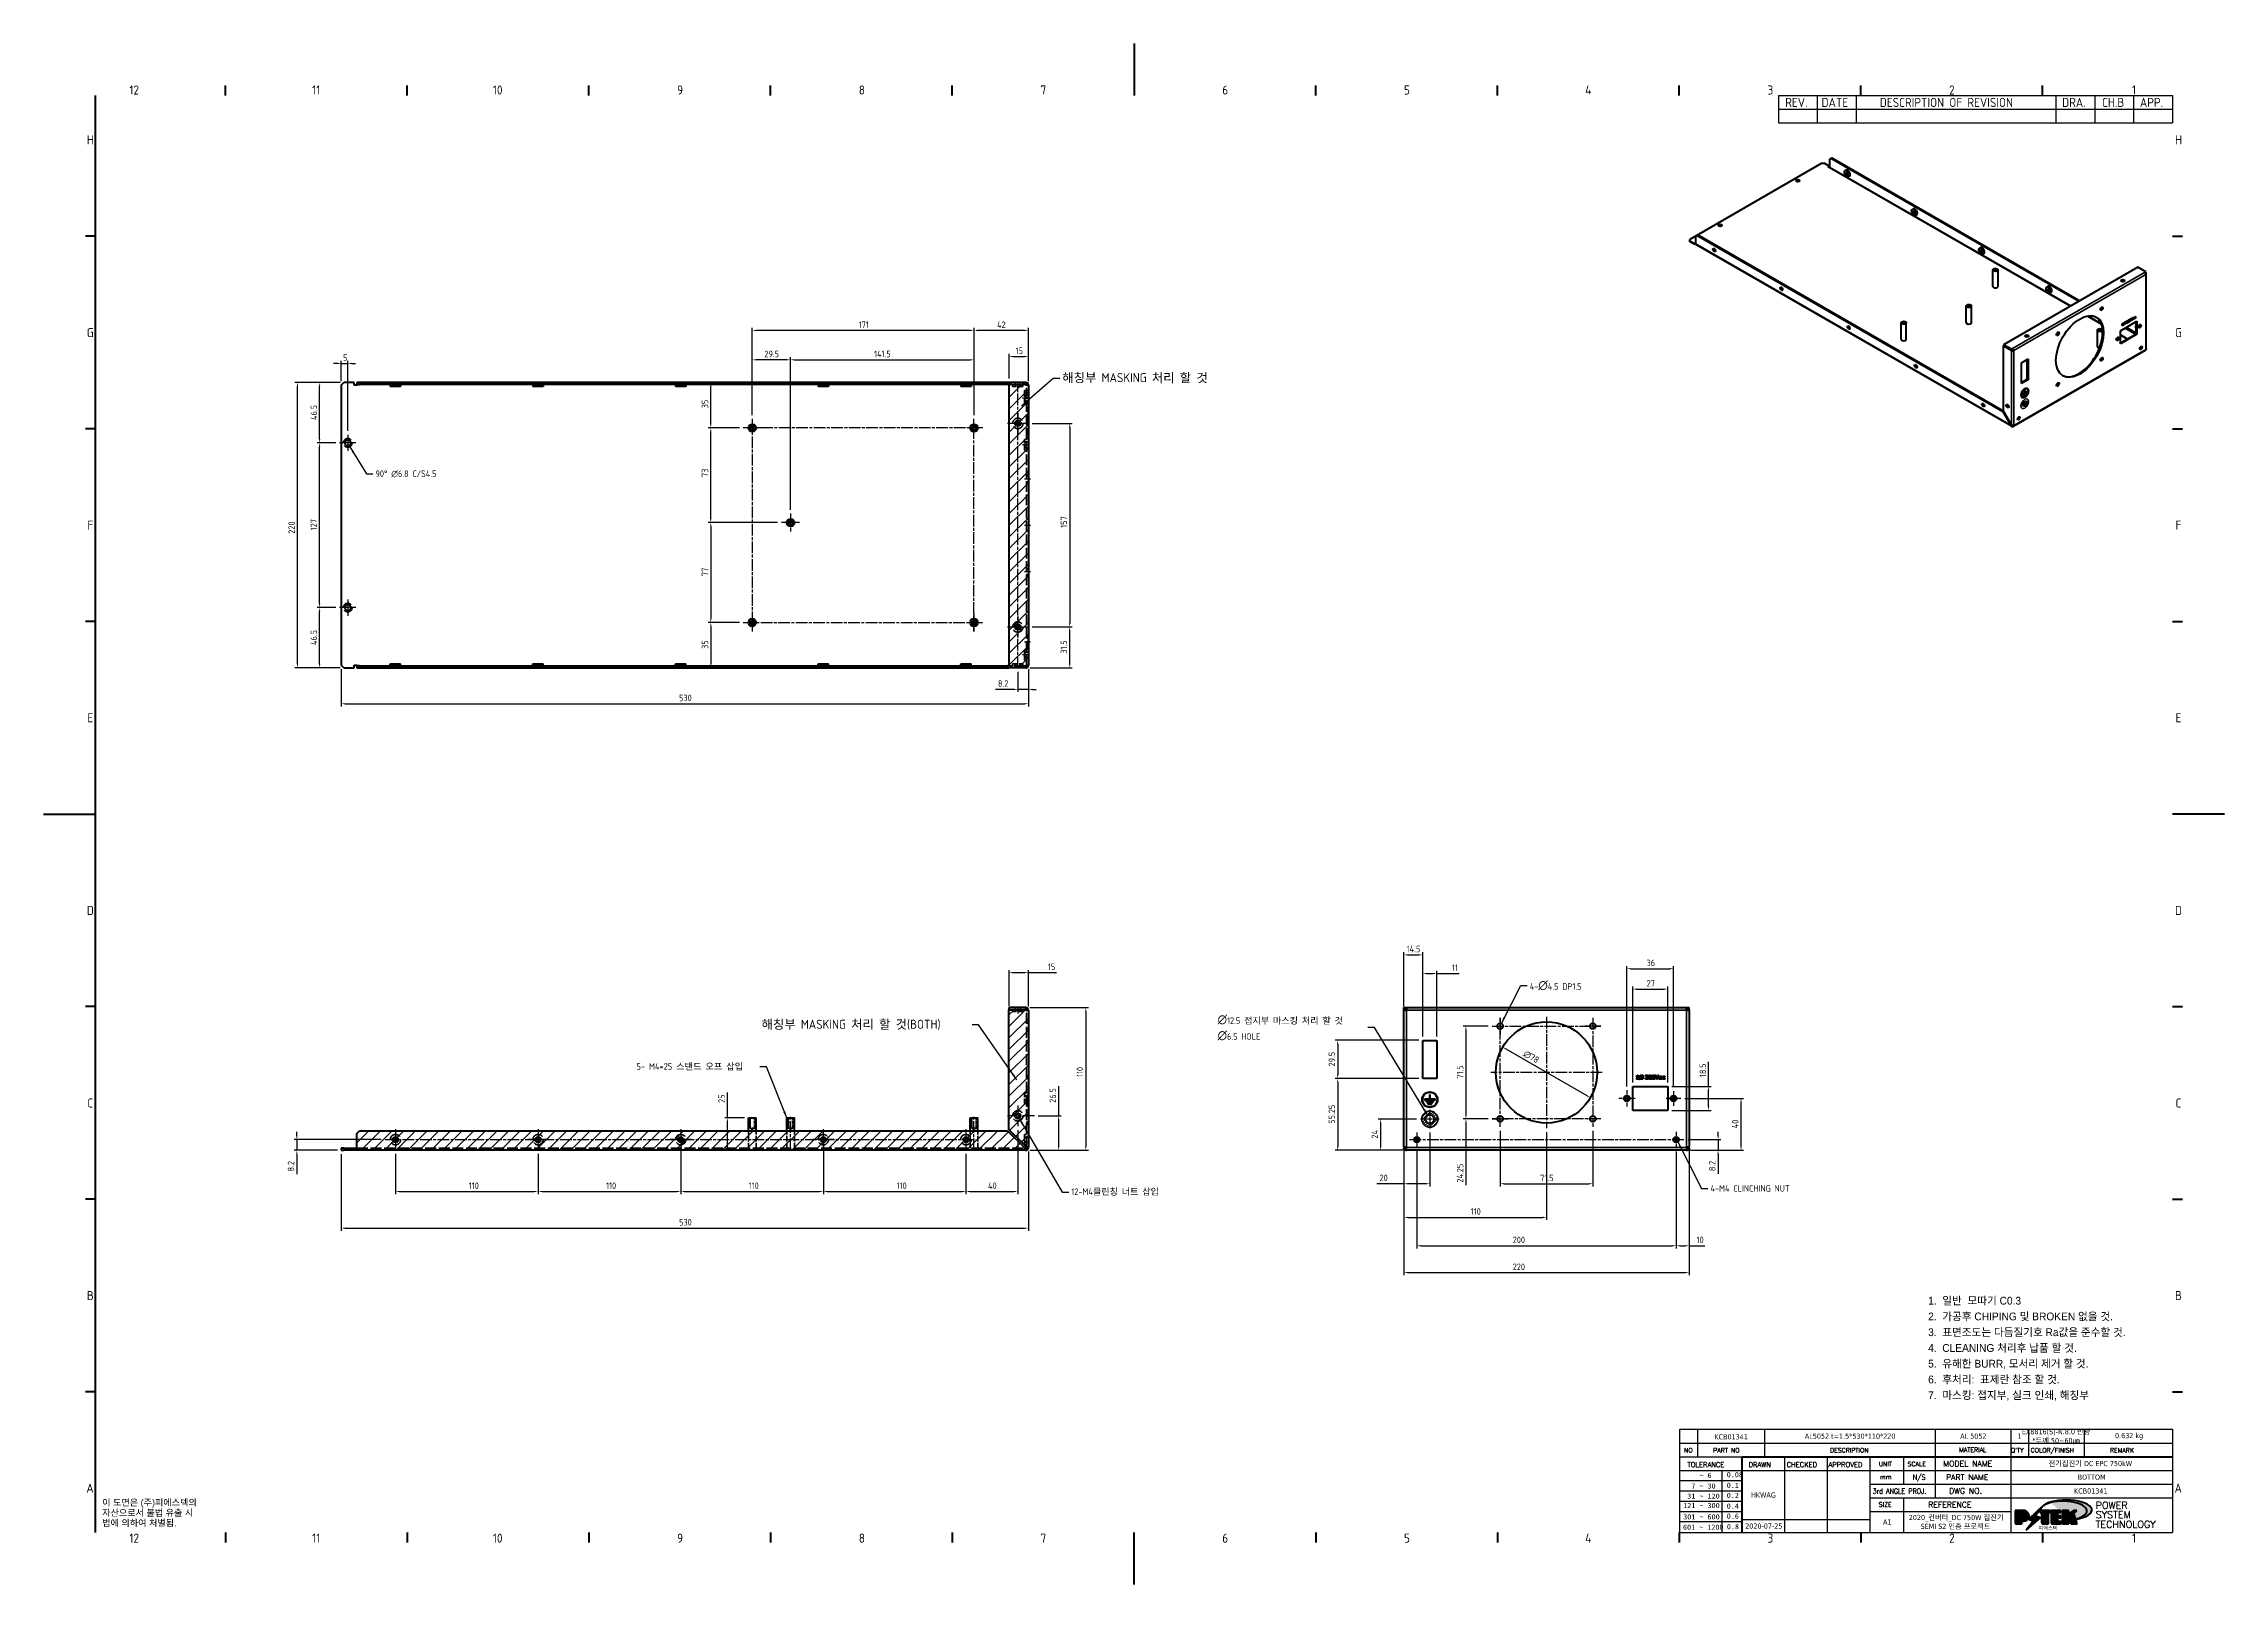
# Model space of a CAD drawing. Header units: millimetres. Extents: x 0 to 1682, y 0 to 1188.
import ezdxf
from ezdxf.enums import TextEntityAlignment as Align

# ---------------------------------------------------------------- set-up
doc = ezdxf.new("R2010")
doc.units = ezdxf.units.MM
doc.header["$LTSCALE"] = 2
doc.linetypes.add('CHAIN', pattern=[0.3543, 0.2362, -0.0295, 0.0591, -0.0295])
doc.linetypes.add('DASHED', pattern=[0.2067, 0.1654, -0.0413])
doc.layers.get('0').update_dxf_attribs({"color": 3, "lineweight": 25})
for name, color, linetype, lineweight in [('가려진 것(ISO)', 2, 'DASHED', 35), ('가시적인 것(ISO)', 3, 'Continuous', 40), ('가시적인 좁은 것(ISO)', 3, 'Continuous', 35), ('경계(ISO)', 7, 'Continuous', 50), ('기호(ISO)', 5, 'Continuous', 25), ('제목(ISO)', 5, 'Continuous', 50), ('중심 표식(ISO)', 1, 'Continuous', 25), ('중심선(ISO)', 1, 'Continuous', 25), ('치수(ISO)', 2, 'Continuous', 25), ('해치(ISO)', 7, 'Continuous', 18)]:
    doc.layers.add(name, color=color, linetype=linetype, lineweight=lineweight)
doc.styles.add('HAN_291', font='')
doc.styles.add('HAN_370', font='', dxfattribs={"width": 2})
doc.styles.add('ISO Proportional', font='arial.ttf')
doc.styles.add('RC_284', font='ROMANC.shx')
doc.styles.add('RC_287', font='ROMANC.shx')
doc.styles.add('RC_292', font='ROMANC.shx')
doc.styles.add('ROMANT_294', font='romant.shx')
doc.styles.add('문자 텍스트_PSTEK_POSCO', font='isocp.shx')
doc.styles.add('치수 텍스트_PSTEK_POSCO', font='isocp.shx')
doc.styles.add('텍스트 스타일198', font='tahoma.ttf')
doc.styles.add('텍스트 스타일333', font='ROMANC.shx', dxfattribs={"width": 0.8})
doc.styles.get('HAN_291').set_extended_font_data('GulimChe')
doc.styles.get('HAN_370').set_extended_font_data('GulimChe')
doc.dimstyles.new('치수_PSTEK_POSCO', dxfattribs={"dimscale": 2, "dimtxt": 2.5, "dimasz": 1.5, "dimexe": 1, "dimexo": 1.5, "dimgap": 1, "dimtad": 1, "dimrnd": 1e-08, "dimdsep": 46, "dimtxsty": '치수 텍스트_PSTEK_POSCO', "dimcen": 0.09, "dimdle": 10, "dimclrd": 7, "dimclre": 7, "dimclrt": 2, "dimadec": 1, "dimazin": 2, "dimtfac": 1, "dimtmove": 0, "dimatfit": 3, "dimfxl": 0, "dimtolj": 1, "dimlwd": -1, "dimlwe": -1, "dimarcsym": 0})
doc.dimstyles.new('치수_PSTEK_POSCO$7', dxfattribs={"dimscale": 2, "dimtxt": 2.5, "dimasz": 2.5, "dimexe": 1, "dimexo": 1.5, "dimgap": 1, "dimtad": 1, "dimrnd": 1e-08, "dimdsep": 46, "dimtxsty": '치수 텍스트_PSTEK_POSCO', "dimcen": 0.09, "dimdle": 10, "dimclrd": 7, "dimclre": 7, "dimclrt": 2, "dimadec": 1, "dimazin": 2, "dimtfac": 1, "dimtmove": 0, "dimatfit": 3, "dimfxl": 0, "dimtolj": 1, "dimlwd": -1, "dimlwe": -1, "dimarcsym": 0})
pattern_1 = [(45, (0, 0), (-4.490128, 4.490128), [])]

msp = doc.modelspace()

# ---------------------------------------------------------------- texts
at = {"layer": '기호(ISO)', "color": 2, "attachment_point": 4, "style": '치수 텍스트_PSTEK_POSCO'}
for s, insert, char_height, width in [('{\\fSystem|b0|i0;\\H7.0000;해칭부\\fISOCP|b0|i0;\\H7.0000; MASKING \\fSystem|b0|i0;\\H7.0000;처리\\fISOCP|b0|i0;\\H7.0000; \\fSystem|b0|i0;\\H7.0000;할\\fISOCP|b0|i0;\\H7.0000; \\fSystem|b0|i0;\\H7.0000;것}', (785.669, 930.069), 7, 118.75134), ('{\\fISOCP|b0|i0;\\H7.0000;해칭부 MASKING 처리 할 것(BOTH)}', (553.718, 431.477), 7, 160.42431), ('{\\fisocp|b0|i0;\\H5.0722;5- M4*25 스탠드 오프 삽입}', (457.304, 399.11), 5.0722, 93.14348), ('{\\fISOCP|b0|i0;\\H5.0000;4-M4 CLINCHING NUT}', (1285.662, 305.324), 5, 68.34922)]:
    msp.add_mtext(s, dxfattribs=dict(at, insert=insert, char_height=char_height, width=width))
at = {"layer": '기호(ISO)', "color": 2, "char_height": 5, "attachment_point": 4}
for s, insert, width, line_spacing_factor, style in [('{90° \\fAIGDT|b0|i0;\\H5.0000;n\\fisocp|b0|i0;\\H5.0000;6.8 C/S4.5}', (255.956, 856.248), 53.37249, 0.4375, '치수 텍스트_PSTEK_POSCO'), ('{4-\\fAIGDT|b0|i0;\\H7.0000;n\\fisocp|b0|i0;\\H5.0000;4.5 DP1.5}', (1146.254, 461.846), 46.08395, 0.4375, '치수 텍스트_PSTEK_POSCO'), ('{\\fisocp|b0|i0;\\H5.0000;\\fAIGDT|b0|i0;\\H7.0000;n\\fisocp|b0|i0;\\H5.0000;12.5 접지부 마스킹 처리 할 것  \\P\\fAIGDT|b0|i0;\\H7.0000;n\\fisocp|b0|i0;\\H5.0000;6.5 HOLE}', (905.496, 429.331), 113.93091, 1.05, '치수 텍스트_PSTEK_POSCO'), ('{12-M4클린칭 너트 삽입}', (792.631, 302.529), 79.25912, 0.4375, '치수 텍스트_PSTEK_POSCO'), ('{\\fArial|b0|i0;\\H5.0000;이 도면은 (주)피에스텍의\\P자산으로서 불법 유출 시 \\P법에 의하여 처벌됨.}', (45.181, 54.963), 78.61221, 0.944221, '문자 텍스트_PSTEK_POSCO')]:
    msp.add_mtext(s, dxfattribs=dict(at, insert=insert, width=width, line_spacing_factor=line_spacing_factor, style=style))

# ---------------------------------------------------------------- blocks, each defined once
blk = doc.blocks.new('경계 Default Border')
at = {"layer": '경계(ISO)'}
for p, q in [((70.08, 574), (70.08, 577.9)), ((140.17, 574), (140.17, 577.9)), ((210.25, 574), (210.25, 577.9)), ((280.33, 574), (280.33, 577.9)), ((350.42, 574), (350.42, 577.9)), ((490.58, 574), (490.58, 577.9)), ((560.67, 574), (560.67, 577.9)), ((630.75, 574), (630.75, 577.9)), ((700.83, 574), (700.83, 577.9)), ((770.92, 574), (770.92, 577.9)), ((20, 519.75), (16.1, 519.75)), ((821, 519.75), (824.9, 519.75)), ((20, 445.5), (16.1, 445.5)), ((821, 445.5), (824.9, 445.5)), ((20, 371.25), (16.1, 371.25)), ((821, 371.25), (824.9, 371.25)), ((20, 222.75), (16.1, 222.75)), ((821, 222.75), (824.9, 222.75)), ((20, 148.5), (16.1, 148.5)), ((821, 148.5), (824.9, 148.5)), ((20, 74.25), (16.1, 74.25)), ((821, 74.25), (824.9, 74.25)), ((70.08, 20), (70.08, 16.1)), ((140.17, 20), (140.17, 16.1)), ((210.25, 20), (210.25, 16.1)), ((280.33, 20), (280.33, 16.1)), ((350.42, 20), (350.42, 16.1)), ((490.58, 20), (490.58, 16.1)), ((560.67, 20), (560.67, 16.1)), ((630.75, 20), (630.75, 16.1)), ((700.83, 20), (700.83, 16.1)), ((770.92, 20), (770.92, 16.1))]:
    blk.add_line(p, q, dxfattribs=at)
at = {"layer": '경계(ISO)', "flags": 128}
for points in [[(420.5, 594), (420.5, 574)], [(20, 20), (20, 574)], [(0, 297), (20, 297)], [(841, 297), (821, 297)], [(420.5, 0), (420.5, 20)]]:
    blk.add_lwpolyline(points, dxfattribs=at)
at = {"layer": '경계(ISO)', "color": 2, "char_height": 3.5, "attachment_point": 7, "style": '문자 텍스트_PSTEK_POSCO'}
for s, insert in [('12', (33.08, 574.37)), ('11', (103.55, 574.4)), ('10', (173.25, 574.37)), ('9', (244.29, 574.37)), ('8', (314.38, 574.37)), ('7', (384.46, 574.39)), ('6', (454.54, 574.37)), ('5', (524.63, 574.37)), ('4', (594.51, 574.4)), ('3', (664.82, 574.37)), ('2', (734.86, 574.37)), ('1', (805.36, 574.4)), ('H', (16.66, 555.13)), ('H', (821.96, 555.13)), ('G', (16.66, 480.84)), ('G', (821.96, 480.84)), ('F', (16.85, 406.63)), ('F', (822.15, 406.63)), ('E', (16.85, 332.34)), ('E', (822.15, 332.34)), ('D', (16.66, 258.09)), ('D', (821.96, 258.09)), ('C', (16.85, 183.84)), ('C', (822.15, 183.84)), ('B', (16.66, 109.59)), ('B', (821.96, 109.59)), ('A', (16.47, 35.37)), ('A', (821.77, 35.37)), ('12', (33.08, 16.07)), ('11', (103.55, 16.1)), ('10', (173.25, 16.07)), ('9', (244.29, 16.07)), ('8', (314.38, 16.07)), ('7', (384.46, 16.09)), ('6', (454.54, 16.07)), ('5', (524.63, 16.07)), ('4', (594.51, 16.1)), ('3', (664.82, 16.07)), ('2', (734.86, 16.07)), ('1', (805.36, 16.1))]:
    blk.add_mtext(s, dxfattribs=dict(at, insert=insert))
blk = doc.blocks.new('제목 블록 PSTEK')
h = blk.add_hatch(color=1)
edge = h.paths.add_edge_path(flags=0)
edge.add_line((314.22, 19.61), (314.22, 17))
edge.add_line((314.22, 17), (314.35, 17))
edge.add_arc((314.35, 17.65), 0.651, 270, 360)
edge.add_line((315, 17.65), (315, 18.96))
edge.add_arc((314.35, 18.96), 0.651, 0, 90)
edge.add_line((314.35, 19.61), (314.22, 19.61))
edge = h.paths.add_edge_path()
edge.add_arc((314.98, 18.29), 1.97, 270, 450)
edge.add_line((314.98, 20.26), (311.77, 20.26))
edge.add_line((311.77, 20.26), (311.77, 15.34))
edge.add_line((311.77, 15.34), (314.22, 15.34))
edge.add_line((314.22, 15.34), (314.22, 16.32))
edge.add_line((314.22, 16.32), (314.98, 16.32))
h = blk.add_hatch(color=252)
edge = h.paths.add_edge_path()
edge.add_arc((314.98, 18.29), 1.97, 270, 406.82787)
edge.add_arc((315.16, 18.14), 1.97, -90, 53.56098, ccw=False)
edge.add_line((315.16, 16.17), (314.4, 16.17))
edge.add_line((314.4, 16.17), (314.4, 15.19))
edge.add_line((314.4, 15.19), (311.94, 15.19))
edge.add_line((311.94, 15.19), (311.94, 15.34))
edge.add_line((311.94, 15.34), (314.22, 15.34))
edge.add_line((314.22, 15.34), (314.22, 16.32))
edge.add_line((314.22, 16.32), (314.98, 16.32))
h = blk.add_hatch(color=252)
edge = h.paths.add_edge_path()
edge.add_line((314.4, 19.46), (314.53, 19.46))
edge.add_arc((314.53, 18.81), 0.651, 60.41893, 90, ccw=False)
edge.add_arc((314.35, 18.96), 0.651, 39.96992, 90)
edge.add_line((314.35, 19.61), (314.22, 19.61))
edge.add_line((314.22, 19.61), (314.22, 17))
edge.add_line((314.22, 17), (314.35, 17))
edge.add_arc((314.35, 17.65), 0.651, 270, 274.69308)
edge.add_line((314.4, 17), (314.4, 19.46))
for color, points in [(252, [(317.22, 17.06), (322.03, 21.63), (322.28, 21.94), (317.05, 16.98), (318.75, 16.19), (316, 12.72), (316.34, 13), (318.92, 16.27)]), (5, [(321.62, 17.42), (319.53, 18.25), (322.45, 22.02), (317.22, 17.06), (318.92, 16.27), (316.17, 12.8)]), (1, [(324.48, 19.61), (325.24, 19.61), (325.24, 20.26), (321.23, 20.26), (321.23, 19.61), (321.98, 19.61), (321.98, 15.34), (324.48, 15.34)]), (252, [(321.98, 19.61), (321.4, 19.61), (321.4, 19.46), (321.98, 19.46)]), (252, [(324.66, 19.46), (325.42, 19.46), (325.42, 20.11), (325.24, 20.11), (325.24, 19.61), (324.48, 19.61), (324.48, 15.34), (322.16, 15.34), (322.16, 15.19), (324.66, 15.19)]), (1, [(329.23, 20.26), (325.66, 20.26), (325.66, 15.34), (329.36, 15.34), (329.36, 15.99), (328.11, 15.99), (328.11, 17.56), (329.23, 17.56), (329.23, 18.26), (328.11, 18.26), (328.11, 19.61), (329.23, 19.61)]), (252, [(328.29, 19.46), (329.41, 19.46), (329.41, 20.11), (329.23, 20.11), (329.23, 19.61), (328.11, 19.61), (328.11, 18.26), (328.29, 18.26)]), (252, [(328.29, 17.42), (329.41, 17.42), (329.41, 18.11), (329.23, 18.11), (329.23, 17.56), (328.11, 17.56), (328.11, 15.99), (328.29, 15.99)]), (1, [(332.33, 20.26), (329.86, 20.26), (329.86, 15.34), (332.33, 15.34), (332.33, 17.43), (333.07, 15.34), (335.49, 15.34), (334.25, 19.31), (335.44, 20.26), (334.31, 20.26), (332.33, 19)]), (252, [(332.51, 16.93), (332.33, 17.43), (332.33, 15.34), (330.04, 15.34), (330.04, 15.19), (332.51, 15.19)]), (252, [(332.51, 20.11), (332.33, 20.11), (332.33, 19), (332.51, 19.11)]), (252, [(335.62, 20.11), (335.25, 20.11), (334.25, 19.31), (335.49, 15.34), (333.2, 15.34), (333.25, 15.19), (335.66, 15.19), (334.43, 19.16)]), (252, [(329.54, 15.85), (329.36, 15.85), (329.36, 15.34), (325.83, 15.34), (325.83, 15.19), (329.54, 15.19)])]:
    blk.add_hatch(color=color).paths.add_polyline_path(points)
at = {"layer": '해치(ISO)'}
h = blk.add_hatch(color=140, dxfattribs=at)
edge = h.paths.add_edge_path()
edge.add_ellipse((330.37, 20.16), major_axis=(9.1, 0), ratio=0.40699, start_angle=301.30985, end_angle=507.74369)
edge.add_ellipse((331.53, 20.46), major_axis=(-9.82, 0), ratio=0.39426, start_angle=111.51207, end_angle=334.47025, ccw=False)
edge.add_line((335.14, 16.86), (335.1, 16.99))
at = {"color": 180}
for p, q in [((182.48, 11.79), (182.48, 51.57)), ((182.48, 51.57), (372.48, 51.57)), ((189.27, 51.57), (189.27, 41.01)), ((215.22, 41.01), (215.22, 51.57)), ((280.88, 51.57), (280.88, 41.01)), ((310.09, 51.57), (310.09, 41.01)), ((316.9, 51.57), (316.9, 41.01)), ((338.46, 51.57), (338.46, 41.01)), ((372.48, 51.57), (372.48, 11.79)), ((182.48, 46.29), (372.48, 46.29)), ((182.48, 41.01), (206.45, 41.01)), ((182.48, 35.73), (206.45, 35.73)), ((198.86, 12.03), (198.86, 35.73)), ((206.45, 35.73), (372.48, 35.73)), ((222.94, 11.79), (222.94, 41.01)), ((239.43, 11.79), (239.43, 41.01)), ((255.92, 11.79), (255.92, 41.01)), ((268.69, 41.01), (268.69, 30.45)), ((280.88, 41.01), (280.88, 25.17)), ((310.09, 41.01), (310.09, 11.79)), ((182.48, 31.78), (206.45, 31.78)), ((182.48, 27.83), (206.45, 27.83)), ((255.92, 30.45), (372.48, 30.45)), ((182.48, 23.88), (206.45, 23.88)), ((182.48, 19.93), (206.45, 19.93)), ((255.92, 25.17), (372.48, 25.17)), ((255.92, 19.89), (310.09, 19.89)), ((268.69, 25.17), (268.69, 11.79)), ((182.48, 15.98), (206.45, 15.98)), ((182.48, 11.79), (372.48, 11.79)), ((206.45, 16.74), (255.92, 16.74))]:
    blk.add_line(p, q, dxfattribs=at)
at = {"color": 7, "lineweight": 50}
for p, q in [((206.45, 11.79), (206.45, 41.01)), ((206.45, 41.01), (372.48, 41.01))]:
    blk.add_line(p, q, dxfattribs=at)
at = {"color": 7}
for p, q in [((314.98, 20.26), (311.77, 20.26)), ((311.77, 20.26), (311.77, 15.34)), ((314.98, 20.26), (311.77, 20.26)), ((311.77, 20.26), (311.77, 15.34)), ((314.22, 17), (314.22, 19.61)), ((314.22, 19.61), (314.35, 19.61)), ((314.35, 19.61), (314.22, 19.61)), ((314.22, 19.61), (314.22, 17)), ((314.22, 17), (314.22, 19.61)), ((314.22, 19.61), (314.35, 19.61)), ((314.35, 17), (314.22, 17)), ((314.22, 17), (314.35, 17)), ((314.35, 17), (314.22, 17)), ((314.4, 19.46), (314.53, 19.46)), ((314.4, 17), (314.4, 19.46)), ((315, 18.96), (315, 17.65)), ((315, 18.96), (315, 17.65)), ((316.17, 12.8), (321.62, 17.42)), ((322.28, 21.94), (317.05, 16.98)), ((317.05, 16.98), (318.75, 16.19)), ((322.45, 22.02), (317.22, 17.06)), ((317.22, 17.06), (322.03, 21.63)), ((318.92, 16.27), (317.22, 17.06)), ((317.22, 17.06), (318.92, 16.27)), ((319.53, 18.25), (322.45, 22.02)), ((321.62, 17.42), (319.53, 18.25)), ((325.24, 20.26), (321.23, 20.26)), ((321.23, 20.26), (321.23, 19.61)), ((325.24, 20.26), (321.23, 20.26)), ((321.23, 20.26), (321.23, 19.61)), ((321.23, 19.61), (321.98, 19.61)), ((321.23, 19.61), (321.98, 19.61)), ((321.4, 19.61), (321.4, 19.46)), ((321.98, 19.61), (321.4, 19.61)), ((321.4, 19.46), (321.98, 19.46)), ((321.98, 19.61), (321.98, 15.34)), ((321.98, 19.46), (321.98, 19.61)), ((321.98, 19.61), (321.98, 15.34)), ((322.03, 21.63), (322.28, 21.94)), ((324.48, 19.61), (325.24, 19.61)), ((324.48, 15.34), (324.48, 19.61)), ((325.24, 19.61), (324.48, 19.61)), ((324.48, 19.61), (324.48, 15.34)), ((324.48, 19.61), (325.24, 19.61)), ((324.48, 15.34), (324.48, 19.61)), ((324.66, 19.46), (325.42, 19.46)), ((324.66, 15.19), (324.66, 19.46)), ((325.24, 19.61), (325.24, 20.26)), ((325.24, 19.61), (325.24, 20.26)), ((325.42, 20.11), (325.24, 20.11)), ((325.24, 20.11), (325.24, 19.61)), ((325.42, 19.46), (325.42, 20.11)), ((329.23, 20.26), (325.66, 20.26)), ((325.66, 20.26), (325.66, 15.34)), ((325.66, 20.26), (325.66, 15.34)), ((329.23, 20.26), (325.66, 20.26)), ((328.11, 18.26), (328.11, 19.61)), ((328.11, 19.61), (329.23, 19.61)), ((329.23, 19.61), (328.11, 19.61)), ((328.11, 19.61), (328.11, 18.26)), ((328.11, 18.26), (328.11, 19.61)), ((328.11, 19.61), (329.23, 19.61)), ((329.23, 18.26), (328.11, 18.26)), ((328.11, 18.26), (328.29, 18.26)), ((329.23, 18.26), (328.11, 18.26)), ((328.11, 17.56), (329.23, 17.56)), ((328.11, 15.99), (328.11, 17.56)), ((329.23, 17.56), (328.11, 17.56)), ((328.11, 17.56), (328.11, 15.99)), ((328.11, 17.56), (329.23, 17.56)), ((328.11, 15.99), (328.11, 17.56)), ((328.29, 18.26), (328.29, 19.46)), ((328.29, 19.46), (329.41, 19.46)), ((328.29, 15.99), (328.29, 17.42)), ((328.29, 17.42), (329.41, 17.42)), ((329.23, 19.61), (329.23, 20.26)), ((329.23, 19.61), (329.23, 20.26)), ((329.41, 20.11), (329.23, 20.11)), ((329.23, 20.11), (329.23, 19.61)), ((329.23, 17.56), (329.23, 18.26)), ((329.23, 17.56), (329.23, 18.26)), ((329.41, 18.11), (329.23, 18.11)), ((329.23, 18.11), (329.23, 17.56)), ((329.41, 19.46), (329.41, 20.11)), ((329.41, 17.42), (329.41, 18.11)), ((332.33, 20.26), (329.86, 20.26)), ((329.86, 20.26), (329.86, 15.34)), ((329.86, 20.26), (329.86, 15.34)), ((332.33, 20.26), (329.86, 20.26)), ((334.31, 20.26), (332.33, 19)), ((332.33, 19), (332.33, 20.26)), ((334.31, 20.26), (332.33, 19)), ((332.33, 19), (332.33, 20.26)), ((332.51, 20.11), (332.33, 20.11)), ((332.33, 20.11), (332.33, 19)), ((332.33, 19), (332.51, 19.11)), ((332.33, 17.43), (333.07, 15.34)), ((332.33, 15.34), (332.33, 17.43)), ((332.51, 16.93), (332.33, 17.43)), ((332.33, 17.43), (332.33, 15.34)), ((332.33, 17.43), (333.07, 15.34)), ((332.33, 15.34), (332.33, 17.43)), ((332.51, 19.11), (332.51, 20.11)), ((332.51, 15.19), (332.51, 16.93)), ((334.25, 19.31), (335.44, 20.26)), ((334.25, 19.31), (335.44, 20.26)), ((335.25, 20.11), (334.25, 19.31)), ((335.49, 15.34), (334.25, 19.31)), ((334.25, 19.31), (335.49, 15.34)), ((335.49, 15.34), (334.25, 19.31)), ((335.44, 20.26), (334.31, 20.26)), ((335.44, 20.26), (334.31, 20.26)), ((334.43, 19.16), (335.62, 20.11)), ((335.66, 15.19), (334.43, 19.16)), ((335.62, 20.11), (335.25, 20.11)), ((345.04, 17.5), (344.99, 17.69)), ((311.77, 15.34), (314.22, 15.34)), ((311.77, 15.34), (314.22, 15.34)), ((314.22, 15.34), (311.94, 15.34)), ((311.94, 15.34), (311.94, 15.19)), ((311.94, 15.19), (314.4, 15.19)), ((314.22, 16.32), (314.98, 16.32)), ((314.22, 15.34), (314.22, 16.32)), ((314.98, 16.32), (314.22, 16.32)), ((314.22, 16.32), (314.22, 15.34)), ((314.22, 16.32), (314.98, 16.32)), ((314.22, 15.34), (314.22, 16.32)), ((314.4, 16.17), (315.16, 16.17)), ((314.4, 15.19), (314.4, 16.17)), ((318.75, 16.19), (316, 12.72)), ((316, 12.72), (316.34, 13)), ((318.92, 16.27), (316.17, 12.8)), ((316.34, 13), (318.92, 16.27)), ((321.98, 15.34), (324.48, 15.34)), ((321.98, 15.34), (324.48, 15.34)), ((324.48, 15.34), (322.16, 15.34)), ((322.16, 15.34), (322.16, 15.19)), ((322.16, 15.19), (324.66, 15.19)), ((325.66, 15.34), (329.36, 15.34)), ((325.66, 15.34), (329.36, 15.34)), ((329.36, 15.34), (325.83, 15.34)), ((325.83, 15.34), (325.83, 15.19)), ((325.83, 15.19), (329.54, 15.19)), ((329.36, 15.99), (328.11, 15.99)), ((328.11, 15.99), (328.29, 15.99)), ((329.36, 15.99), (328.11, 15.99)), ((329.36, 15.34), (329.36, 15.99)), ((329.36, 15.34), (329.36, 15.99)), ((329.54, 15.85), (329.36, 15.85)), ((329.36, 15.85), (329.36, 15.34)), ((329.54, 15.19), (329.54, 15.85)), ((329.86, 15.34), (332.33, 15.34)), ((329.86, 15.34), (332.33, 15.34)), ((332.33, 15.34), (330.04, 15.34)), ((330.04, 15.34), (330.04, 15.19)), ((330.04, 15.19), (332.51, 15.19)), ((333.07, 15.34), (335.49, 15.34)), ((333.07, 15.34), (335.49, 15.34)), ((335.49, 15.34), (333.2, 15.34)), ((333.2, 15.34), (333.25, 15.19)), ((333.25, 15.19), (335.66, 15.19))]:
    blk.add_line(p, q, dxfattribs=at)
at = {"color": 1}
for p, q in [((314.98, 20.26), (311.77, 20.26)), ((311.77, 20.26), (311.77, 15.34)), ((314.22, 17), (314.22, 19.61)), ((314.22, 19.61), (314.35, 19.61)), ((314.35, 17), (314.22, 17)), ((315, 18.96), (315, 17.65)), ((325.24, 20.26), (321.23, 20.26)), ((321.23, 20.26), (321.23, 19.61)), ((321.23, 19.61), (321.98, 19.61)), ((321.98, 19.61), (321.98, 15.34)), ((324.48, 19.61), (325.24, 19.61)), ((324.48, 15.34), (324.48, 19.61)), ((325.24, 19.61), (325.24, 20.26)), ((329.23, 20.26), (325.66, 20.26)), ((325.66, 20.26), (325.66, 15.34)), ((328.11, 18.26), (328.11, 19.61)), ((328.11, 19.61), (329.23, 19.61)), ((329.23, 18.26), (328.11, 18.26)), ((328.11, 17.56), (329.23, 17.56)), ((328.11, 15.99), (328.11, 17.56)), ((329.23, 19.61), (329.23, 20.26)), ((329.23, 17.56), (329.23, 18.26)), ((332.33, 20.26), (329.86, 20.26)), ((329.86, 20.26), (329.86, 15.34)), ((334.31, 20.26), (332.33, 19)), ((332.33, 19), (332.33, 20.26)), ((332.33, 17.43), (333.07, 15.34)), ((332.33, 15.34), (332.33, 17.43)), ((334.25, 19.31), (335.44, 20.26)), ((335.49, 15.34), (334.25, 19.31)), ((335.44, 20.26), (334.31, 20.26)), ((311.77, 15.34), (314.22, 15.34)), ((314.22, 16.32), (314.98, 16.32)), ((314.22, 15.34), (314.22, 16.32)), ((321.98, 15.34), (324.48, 15.34)), ((325.66, 15.34), (329.36, 15.34)), ((329.36, 15.99), (328.11, 15.99)), ((329.36, 15.34), (329.36, 15.99)), ((329.86, 15.34), (332.33, 15.34)), ((333.07, 15.34), (335.49, 15.34))]:
    blk.add_line(p, q, dxfattribs=at)
at = {"color": 5}
for p, q in [((316.17, 12.8), (321.62, 17.42)), ((322.45, 22.02), (317.22, 17.06)), ((317.22, 17.06), (318.92, 16.27)), ((319.53, 18.25), (322.45, 22.02)), ((321.62, 17.42), (319.53, 18.25)), ((318.92, 16.27), (316.17, 12.8))]:
    blk.add_line(p, q, dxfattribs=at)
at = {"color": 7}
for centre, radius, start, end in [((314.35, 18.96), 0.651, 0, 90), ((314.35, 18.96), 0.651, 39.96992, 90), ((314.35, 18.96), 0.651, 0, 90), ((314.35, 17.65), 0.651, 270, 0), ((314.35, 17.65), 0.651, 270, 0), ((314.35, 17.65), 0.651, 270, 274.69308), ((314.53, 18.81), 0.651, 60.41893, 90), ((314.98, 18.29), 1.97, 270, 90), ((314.98, 18.29), 1.97, 270, 90), ((314.98, 18.29), 1.97, 270, 46.82787), ((315.16, 18.14), 1.97, 270, 53.56098)]:
    blk.add_arc(centre, radius, start, end, dxfattribs=at)
at = {"color": 1}
for centre, radius, start, end in [((314.35, 18.96), 0.651, 0, 90), ((314.35, 17.65), 0.651, 270, 0), ((314.98, 18.29), 1.97, 270, 90)]:
    blk.add_arc(centre, radius, start, end, dxfattribs=at)
at = {"layer": '제목(ISO)', "lineweight": 18}
blk.add_line((182.48, 35.73), (182.48, 11.79), dxfattribs=at)
at = {"layer": '제목(ISO)'}
for p, q in [((314.98, 20.26), (311.77, 20.26)), ((311.77, 20.26), (311.77, 15.34)), ((314.22, 17), (314.22, 19.61)), ((314.22, 19.61), (314.35, 19.61)), ((314.35, 19.61), (314.22, 19.61)), ((314.22, 19.61), (314.22, 17)), ((314.35, 17), (314.22, 17)), ((314.22, 17), (314.35, 17)), ((314.4, 19.46), (314.53, 19.46)), ((314.4, 17), (314.4, 19.46)), ((315, 18.96), (315, 17.65)), ((316.17, 12.8), (321.62, 17.42)), ((322.28, 21.94), (317.05, 16.98)), ((317.05, 16.98), (318.75, 16.19)), ((322.45, 22.02), (317.22, 17.06)), ((317.22, 17.06), (322.03, 21.63)), ((317.22, 17.06), (318.92, 16.27)), ((318.92, 16.27), (317.22, 17.06)), ((319.53, 18.25), (322.45, 22.02)), ((321.62, 17.42), (319.53, 18.25)), ((325.24, 20.26), (321.23, 20.26)), ((321.23, 20.26), (321.23, 19.61)), ((321.23, 19.61), (321.98, 19.61)), ((321.98, 19.61), (321.4, 19.61)), ((321.4, 19.61), (321.4, 19.46)), ((321.4, 19.46), (321.98, 19.46)), ((321.98, 19.61), (321.98, 15.34)), ((321.98, 19.46), (321.98, 19.61)), ((322.03, 21.63), (322.28, 21.94)), ((324.48, 19.61), (325.24, 19.61)), ((324.48, 15.34), (324.48, 19.61)), ((325.24, 19.61), (324.48, 19.61)), ((324.48, 19.61), (324.48, 15.34)), ((324.66, 19.46), (325.42, 19.46)), ((324.66, 15.19), (324.66, 19.46)), ((325.24, 19.61), (325.24, 20.26)), ((325.42, 20.11), (325.24, 20.11)), ((325.24, 20.11), (325.24, 19.61)), ((325.42, 19.46), (325.42, 20.11)), ((329.23, 20.26), (325.66, 20.26)), ((325.66, 20.26), (325.66, 15.34)), ((328.11, 18.26), (328.11, 19.61)), ((328.11, 19.61), (329.23, 19.61)), ((329.23, 19.61), (328.11, 19.61)), ((328.11, 19.61), (328.11, 18.26)), ((329.23, 18.26), (328.11, 18.26)), ((328.11, 18.26), (328.29, 18.26)), ((328.11, 15.99), (328.11, 17.56)), ((328.11, 17.56), (329.23, 17.56)), ((329.23, 17.56), (328.11, 17.56)), ((328.11, 17.56), (328.11, 15.99)), ((328.29, 19.46), (329.41, 19.46)), ((328.29, 18.26), (328.29, 19.46)), ((328.29, 17.42), (329.41, 17.42)), ((328.29, 15.99), (328.29, 17.42)), ((329.23, 19.61), (329.23, 20.26)), ((329.41, 20.11), (329.23, 20.11)), ((329.23, 20.11), (329.23, 19.61)), ((329.23, 17.56), (329.23, 18.26)), ((329.41, 18.11), (329.23, 18.11)), ((329.23, 18.11), (329.23, 17.56)), ((329.41, 19.46), (329.41, 20.11)), ((329.41, 17.42), (329.41, 18.11)), ((332.33, 20.26), (329.86, 20.26)), ((329.86, 20.26), (329.86, 15.34)), ((334.31, 20.26), (332.33, 19)), ((332.33, 19), (332.33, 20.26)), ((332.51, 20.11), (332.33, 20.11)), ((332.33, 20.11), (332.33, 19)), ((332.33, 19), (332.51, 19.11)), ((332.33, 15.34), (332.33, 17.43)), ((332.33, 17.43), (333.07, 15.34)), ((332.51, 16.93), (332.33, 17.43)), ((332.33, 17.43), (332.33, 15.34)), ((332.51, 19.11), (332.51, 20.11)), ((332.51, 15.19), (332.51, 16.93)), ((334.25, 19.31), (335.44, 20.26)), ((335.25, 20.11), (334.25, 19.31)), ((335.49, 15.34), (334.25, 19.31)), ((334.25, 19.31), (335.49, 15.34)), ((335.44, 20.26), (334.31, 20.26)), ((334.43, 19.16), (335.62, 20.11)), ((335.66, 15.19), (334.43, 19.16)), ((335.62, 20.11), (335.25, 20.11)), ((311.77, 15.34), (314.22, 15.34)), ((314.22, 15.34), (311.94, 15.34)), ((311.94, 15.34), (311.94, 15.19)), ((311.94, 15.19), (314.4, 15.19)), ((314.22, 15.34), (314.22, 16.32)), ((314.22, 16.32), (314.98, 16.32)), ((314.98, 16.32), (314.22, 16.32)), ((314.22, 16.32), (314.22, 15.34)), ((314.4, 15.19), (314.4, 16.17)), ((314.4, 16.17), (315.16, 16.17)), ((318.75, 16.19), (316, 12.72)), ((316, 12.72), (316.34, 13)), ((318.92, 16.27), (316.17, 12.8)), ((316.34, 13), (318.92, 16.27)), ((321.98, 15.34), (324.48, 15.34)), ((324.48, 15.34), (322.16, 15.34)), ((322.16, 15.34), (322.16, 15.19)), ((322.16, 15.19), (324.66, 15.19)), ((325.66, 15.34), (329.36, 15.34)), ((329.36, 15.34), (325.83, 15.34)), ((325.83, 15.34), (325.83, 15.19)), ((325.83, 15.19), (329.54, 15.19)), ((329.36, 15.99), (328.11, 15.99)), ((328.11, 15.99), (328.29, 15.99)), ((329.36, 15.34), (329.36, 15.99)), ((329.54, 15.85), (329.36, 15.85)), ((329.36, 15.85), (329.36, 15.34)), ((329.54, 15.19), (329.54, 15.85)), ((329.86, 15.34), (332.33, 15.34)), ((332.33, 15.34), (330.04, 15.34)), ((330.04, 15.34), (330.04, 15.19)), ((330.04, 15.19), (332.51, 15.19)), ((333.07, 15.34), (335.49, 15.34)), ((335.49, 15.34), (333.2, 15.34)), ((333.2, 15.34), (333.25, 15.19)), ((333.25, 15.19), (335.66, 15.19))]:
    blk.add_line(p, q, dxfattribs=at)
at = {"layer": '제목(ISO)', "color": 4}
blk.add_line((335.14, 16.86), (335.1, 16.99), dxfattribs=at)
at = {"layer": '제목(ISO)'}
for centre, radius, start, end in [((314.35, 18.96), 0.651, 0, 90), ((314.35, 18.96), 0.651, 39.96992, 90), ((314.35, 17.65), 0.651, 270, 0), ((314.35, 17.65), 0.651, 270, 274.69308), ((314.53, 18.81), 0.651, 60.41893, 90), ((314.98, 18.29), 1.97, 46.82787, 90), ((314.98, 18.29), 1.97, 270, 46.82787), ((314.98, 18.29), 1.97, 270, 46.82787), ((315.16, 18.14), 1.97, 270, 53.56098)]:
    blk.add_arc(centre, radius, start, end, dxfattribs=at)
at = {"layer": '제목(ISO)', "color": 4}
for centre, major_axis, ratio, start_param, end_param in [((331.53, 20.46), (9.82, 0), 0.39426, 5.087845, 8.9792), ((330.37, 20.16), (9.1, 0), 0.40699, 5.258849, 8.861799)]:
    blk.add_ellipse(centre, major_axis=major_axis, ratio=ratio, start_param=start_param, end_param=end_param, dxfattribs=at)
at = {"color": 2}
for s, height, style, p in [('NO', 1.742, 'RC_284', (184.14, 42.62)), ('PART NO', 1.742, 'RC_284', (195.34, 42.62)), ('DESCRIPTION', 1.7424, 'RC_284', (240.4, 42.62)), ("Q'TY", 1.742, 'RC_284', (310.14, 42.62)), ('COLOR/FINISH', 1.7424, 'RC_284', (317.77, 42.62)), ('REMARK', 1.742, 'RC_284', (348.35, 42.62)), (' TOLERANCE', 1.9, 'RC_287', (184.09, 37.01)), ('    ~ 6', 2, 'HAN_291', (183.77, 32.82)), ('0.08', 2, 'HAN_291', (200.55, 33.1)), ('DRAWN', 1.9, 'RC_287', (208.98, 37.01)), ('CHECKED', 1.9, 'RC_287', (223.69, 37.01)), ('APPROVED', 1.9, 'RC_287', (239.78, 37.01)), ('UNIT', 1.742, 'RC_284', (259.17, 37.34)), ('SCALE', 1.742, 'RC_284', (270.29, 37.34)), ('MODEL NAME', 2.178, 'RC_292', (284.1, 37.25)), ('PART NAME', 2.178, 'RC_292', (285.14, 32.03)), (' 31 ~ 120', 2, 'HAN_291', (183.77, 24.83)), ('  7 ~ 30', 2, 'HAN_291', (183.77, 28.71)), ('0.1', 2, 'HAN_291', (200.55, 28.99)), ('0.2', 2, 'HAN_291', (200.55, 25.11)), ('mm', 1.742, 'RC_284', (259.65, 32.35)), (' DWG NO.', 2.178, 'RC_292', (284.81, 26.75)), ('301 ~ 600', 2, 'HAN_291', (183.77, 16.83)), ('121 ~ 300', 2, 'HAN_291', (183.77, 21.21)), ('0.4', 2, 'HAN_291', (200.55, 21)), ('0.6', 2, 'HAN_291', (200.55, 17.12)), ('SIZE', 1.742, 'RC_284', (259.17, 21.69)), ('REFERENCE', 2.178, 'RC_292', (278.27, 21.43)), ('601 ~ 1200', 2, 'HAN_291', (183.68, 12.85)), ('0.8', 2, 'HAN_291', (200.61, 13.06))]:
    blk.add_text(s, height=height, dxfattribs=dict(at, style=style)).set_placement(p)
at = {"color": 2, "style": 'RC_284'}
blk.add_text('MATERIAL', height=1.742, dxfattribs=at).set_placement((295.48, 43.65), align=Align.MIDDLE_CENTER)
at = {"color": 7, "style": '텍스트 스타일333', "width": 0.8}
blk.add_text('N/S', height=2, dxfattribs=at).set_placement((274.78, 33.09), align=Align.MIDDLE_CENTER)
at = {"color": 2, "style": '텍스트 스타일333', "width": 0.8}
blk.add_text('3rd ANGLE PROJ.', height=2, dxfattribs=at).set_placement((256.84, 26.76))
at = {"color": 7, "style": 'ROMANT_294'}
for s, p in [('POWER', (342.83, 20.97)), ('SYSTEM', (342.83, 17.33)), ('TECHNOLOGY', (342.83, 13.57))]:
    blk.add_text(s, height=2.7, dxfattribs=at).set_placement(p)
at = {"color": 7, "insert": (320.85, 14.21), "char_height": 1.4, "attachment_point": 1, "line_spacing_factor": 0.332, "style": 'HAN_370'}
blk.add_mtext('\\fHY견고딕|b0|i0;\\H1.4000;피에스텍', dxfattribs=at)
at = {"layer": '제목(ISO)', "color": 7, "style": '텍스트 스타일198'}
for tag, p in [('4._COLOR_001', (314.39, 49.66)), ('부품_번호_001', (195.83, 47.68)), ('설명_001', (230.68, 47.92)), ('재질_001', (290.6, 47.93)), ("3._Q'TY_001", (312.71, 47.92)), ('4._COLOR_002', (318.41, 46.24)), ('질량\\P3;_001', (350.3, 48.16)), ('1._MODEL_NAME_001', (324.68, 37.39)), ('제목_001', (335.91, 32.12)), ('설계자_001', (209.94, 25.23)), ('부품_번호_001', (334.49, 26.81)), ('시트_크기_001', (260.84, 14.83)), ('프로젝트_001', (270.76, 16.58)), ('작성_날짜_001', (207.69, 13.27)), ('프로젝트_002', (275.34, 13.15))]:
    blk.add_attdef(tag, p, '', height=2, dxfattribs=at)
for tag, p in [('점검자', (231.18, 26.23)), ('엔지니어링_승인자', (247.67, 26.23)), ('점검_날짜', (231.18, 14.27)), ('엔지니어링_승인_날짜', (247.67, 14.27))]:
    blk.add_attdef(tag, text='', height=2, dxfattribs=at).set_placement(p, align=Align.MIDDLE_CENTER)
blk = doc.blocks.new('리비전 내역')
at = {"layer": '기호(ISO)'}
for p, q in [((669, 574), (821, 574)), ((669, 574), (669, 568.72)), ((684, 574), (684, 568.72)), ((699, 574), (699, 568.72)), ((776, 574), (776, 568.72)), ((791, 574), (791, 568.72)), ((806, 574), (806, 568.72)), ((821, 574), (821, 568.72)), ((669, 568.72), (821, 568.72)), ((669, 568.72), (669, 563.44)), ((684, 568.72), (684, 563.44)), ((699, 568.72), (699, 563.44)), ((776, 568.72), (776, 563.44)), ((791, 568.72), (791, 563.44)), ((806, 568.72), (806, 563.44)), ((821, 568.72), (821, 563.44)), ((669, 563.44), (821, 563.44))]:
    blk.add_line(p, q, dxfattribs=at)
at = {"layer": '기호(ISO)', "color": 2, "char_height": 3.5, "attachment_point": 7, "style": '문자 텍스트_PSTEK_POSCO'}
for s, insert in [('REV.', (671.61, 569.57)), ('DATE', (685.64, 569.57)), ('DESCRIPTION OF REVISION', (708.11, 569.57)), ('DRA.', (778.42, 569.57)), ('CH.B', (793.81, 569.57)), ('APP.', (808.42, 569.58))]:
    blk.add_mtext(s, dxfattribs=dict(at, insert=insert))
blk = doc.blocks.new('*D22')
at = {"layer": 'Defpoints', "color": 0}
for p in [(229.6, 708.7), (759.6, 708.7), (759.6, 679)]:
    blk.add_point(p, dxfattribs=at)
at = {"layer": '치수(ISO)', "color": 7}
for p, q in [((229.6, 705.7), (229.6, 677)), ((759.6, 705.7), (759.6, 677)), ((232.6, 679), (756.6, 679))]:
    blk.add_line(p, q, dxfattribs=at)
for points in [[(232.6, 679.5), (232.6, 678.5), (229.6, 679)], [(756.6, 679.5), (756.6, 678.5), (759.6, 679)]]:
    blk.add_solid(points, dxfattribs=at)
at = {"layer": '치수(ISO)', "color": 2, "insert": (490.1, 683.5), "char_height": 5, "attachment_point": 4, "style": '치수 텍스트_PSTEK_POSCO'}
blk.add_mtext('\\A1;530', dxfattribs=at)
blk = doc.blocks.new('*D23')
at = {"layer": 'Defpoints', "color": 0}
for p in [(759.6, 336.7), (229.6, 334.7), (759.6, 274.7)]:
    blk.add_point(p, dxfattribs=at)
at = {"layer": '치수(ISO)', "color": 7}
for p, q in [((229.6, 331.7), (229.6, 272.7)), ((759.6, 333.7), (759.6, 272.7)), ((232.6, 274.7), (756.6, 274.7))]:
    blk.add_line(p, q, dxfattribs=at)
for points in [[(232.6, 275.2), (232.6, 274.2), (229.6, 274.7)], [(756.6, 275.2), (756.6, 274.2), (759.6, 274.7)]]:
    blk.add_solid(points, dxfattribs=at)
at = {"layer": '치수(ISO)', "color": 2, "insert": (490.1, 279.2), "char_height": 5, "attachment_point": 4, "style": '치수 텍스트_PSTEK_POSCO'}
blk.add_mtext('\\A1;530', dxfattribs=at)
blk = doc.blocks.new('*D24')
at = {"layer": 'Defpoints', "color": 0}
for p in [(751.4, 353.2), (711.4, 334.9), (751.4, 302.9)]:
    blk.add_point(p, dxfattribs=at)
at = {"layer": '치수(ISO)', "color": 7}
for p, q in [((751.4, 350.2), (751.4, 300.9)), ((711.4, 331.9), (711.4, 300.9)), ((714.4, 302.9), (748.4, 302.9))]:
    blk.add_line(p, q, dxfattribs=at)
for points in [[(714.4, 303.4), (714.4, 302.4), (711.4, 302.9)], [(748.4, 303.4), (748.4, 302.4), (751.4, 302.9)]]:
    blk.add_solid(points, dxfattribs=at)
at = {"layer": '치수(ISO)', "color": 2, "insert": (728.4, 307.4), "char_height": 5, "attachment_point": 4, "style": '치수 텍스트_PSTEK_POSCO'}
blk.add_mtext('\\A1;40', dxfattribs=at)
blk = doc.blocks.new('*D25')
at = {"layer": 'Defpoints', "color": 0}
for p in [(757.6, 444.7), (757.6, 334.7), (803.8, 334.7)]:
    blk.add_point(p, dxfattribs=at)
at = {"layer": '치수(ISO)', "color": 7}
for p, q in [((760.6, 444.7), (805.8, 444.7)), ((803.8, 441.7), (803.8, 337.7)), ((760.6, 334.7), (805.8, 334.7))]:
    blk.add_line(p, q, dxfattribs=at)
for points in [[(803.3, 441.7), (804.3, 441.7), (803.8, 444.7)], [(803.3, 337.7), (804.3, 337.7), (803.8, 334.7)]]:
    blk.add_solid(points, dxfattribs=at)
at = {"layer": '치수(ISO)', "color": 2, "insert": (799.3, 391.2), "char_height": 5, "attachment_point": 4, "rotation": 90, "style": '치수 텍스트_PSTEK_POSCO'}
blk.add_mtext('\\A1;110', dxfattribs=at)
blk = doc.blocks.new('*D26')
at = {"layer": 'Defpoints', "color": 0}
for p in [(764.2, 361.2), (757.6, 334.7), (782.9, 334.7)]:
    blk.add_point(p, dxfattribs=at)
at = {"layer": '치수(ISO)', "color": 7}
for p, q in [((782.9, 361.2), (782.9, 384.1)), ((767.2, 361.2), (784.9, 361.2)), ((782.9, 337.7), (782.9, 358.2)), ((760.6, 334.7), (784.9, 334.7))]:
    blk.add_line(p, q, dxfattribs=at)
for points in [[(782.4, 358.2), (783.4, 358.2), (782.9, 361.2)], [(782.4, 337.7), (783.4, 337.7), (782.9, 334.7)]]:
    blk.add_solid(points, dxfattribs=at)
at = {"layer": '치수(ISO)', "color": 2, "insert": (778.4, 371.3), "char_height": 5, "attachment_point": 4, "rotation": 90, "style": '치수 텍스트_PSTEK_POSCO'}
blk.add_mtext('\\A1;26.5', dxfattribs=at)
blk = doc.blocks.new('*D27')
at = {"layer": 'Defpoints', "color": 0}
for p in [(263.4, 342.9), (195.3, 334.7), (229.6, 334.7)]:
    blk.add_point(p, dxfattribs=at)
at = {"layer": '치수(ISO)', "color": 7}
for p, q in [((260.4, 342.9), (193.3, 342.9)), ((195.3, 345.9), (195.3, 348.9)), ((195.3, 342.9), (195.3, 334.7)), ((226.6, 334.7), (193.3, 334.7)), ((195.3, 331.7), (195.3, 316.4))]:
    blk.add_line(p, q, dxfattribs=at)
for points in [[(194.8, 345.9), (195.8, 345.9), (195.3, 342.9)], [(194.8, 331.7), (195.8, 331.7), (195.3, 334.7)]]:
    blk.add_solid(points, dxfattribs=at)
at = {"layer": '치수(ISO)', "color": 2, "insert": (190.8, 318.4), "char_height": 5, "attachment_point": 4, "rotation": 90, "style": '치수 텍스트_PSTEK_POSCO'}
blk.add_mtext('\\A1;8.2', dxfattribs=at)
blk = doc.blocks.new('*D28')
at = {"layer": 'Defpoints', "color": 0}
for p in [(759.6, 471.7), (744.6, 443.1), (759.6, 442.7)]:
    blk.add_point(p, dxfattribs=at)
at = {"layer": '치수(ISO)', "color": 7}
for p, q in [((744.6, 446.1), (744.6, 473.7)), ((747.6, 471.7), (756.6, 471.7)), ((759.6, 445.7), (759.6, 473.7)), ((759.6, 471.7), (781.3, 471.7))]:
    blk.add_line(p, q, dxfattribs=at)
for points in [[(747.6, 472.2), (747.6, 471.2), (744.6, 471.7)], [(756.6, 472.2), (756.6, 471.2), (759.6, 471.7)]]:
    blk.add_solid(points, dxfattribs=at)
at = {"layer": '치수(ISO)', "color": 2, "insert": (774.6, 476.2), "char_height": 5, "attachment_point": 4, "style": '치수 텍스트_PSTEK_POSCO'}
blk.add_mtext('\\A1;15', dxfattribs=at)
blk = doc.blocks.new('*D29')
at = {"layer": 'Defpoints', "color": 0}
for p in [(717.6, 966.8), (759.6, 924.7), (717.6, 898.6)]:
    blk.add_point(p, dxfattribs=at)
at = {"layer": '치수(ISO)', "color": 7}
for p, q in [((717.6, 901.6), (717.6, 968.8)), ((756.6, 966.8), (720.6, 966.8)), ((759.6, 927.7), (759.6, 968.8))]:
    blk.add_line(p, q, dxfattribs=at)
for points in [[(720.6, 967.3), (720.6, 966.3), (717.6, 966.8)], [(756.6, 967.3), (756.6, 966.3), (759.6, 966.8)]]:
    blk.add_solid(points, dxfattribs=at)
at = {"layer": '치수(ISO)', "color": 2, "insert": (735.4, 971.3), "char_height": 5, "attachment_point": 4, "style": '치수 텍스트_PSTEK_POSCO'}
blk.add_mtext('\\A1;42', dxfattribs=at)
blk = doc.blocks.new('*D30')
at = {"layer": 'Defpoints', "color": 0}
for p in [(514.6, 891.7), (539.6, 891.7), (569.1, 818.7)]:
    blk.add_point(p, dxfattribs=at)
at = {"layer": '치수(ISO)', "color": 7}
for p, q in [((536.6, 891.7), (512.6, 891.7)), ((514.6, 821.7), (514.6, 888.7)), ((566.1, 818.7), (512.6, 818.7))]:
    blk.add_line(p, q, dxfattribs=at)
for points in [[(514.1, 888.7), (515.1, 888.7), (514.6, 891.7)], [(514.1, 821.7), (515.1, 821.7), (514.6, 818.7)]]:
    blk.add_solid(points, dxfattribs=at)
at = {"layer": '치수(ISO)', "color": 2, "insert": (510.1, 853.8), "char_height": 5, "attachment_point": 4, "rotation": 90, "style": '치수 텍스트_PSTEK_POSCO'}
blk.add_mtext('\\A1;73', dxfattribs=at)
blk = doc.blocks.new('*D31')
at = {"layer": 'Defpoints', "color": 0}
for p in [(423.2, 926.7), (514.6, 926.7), (539.6, 891.7)]:
    blk.add_point(p, dxfattribs=at)
at = {"layer": '치수(ISO)', "color": 7}
for p, q in [((514.6, 894.7), (514.6, 923.7)), ((536.6, 891.7), (512.6, 891.7))]:
    blk.add_line(p, q, dxfattribs=at)
for points in [[(514.1, 923.7), (515.1, 923.7), (514.6, 926.7)], [(514.1, 894.7), (515.1, 894.7), (514.6, 891.7)]]:
    blk.add_solid(points, dxfattribs=at)
at = {"layer": '치수(ISO)', "color": 2, "insert": (510.1, 906.8), "char_height": 5, "attachment_point": 4, "rotation": 90, "style": '치수 텍스트_PSTEK_POSCO'}
blk.add_mtext('\\A1;35', dxfattribs=at)
blk = doc.blocks.new('*D32')
at = {"layer": 'Defpoints', "color": 0}
for p in [(759.6, 946.7), (744.6, 926.7), (759.6, 924.7)]:
    blk.add_point(p, dxfattribs=at)
at = {"layer": '치수(ISO)', "color": 7}
for p, q in [((744.6, 929.7), (744.6, 948.7)), ((747.6, 946.7), (756.6, 946.7)), ((759.6, 927.7), (759.6, 948.7))]:
    blk.add_line(p, q, dxfattribs=at)
for points in [[(747.6, 947.2), (747.6, 946.2), (744.6, 946.7)], [(756.6, 947.2), (756.6, 946.2), (759.6, 946.7)]]:
    blk.add_solid(points, dxfattribs=at)
at = {"layer": '치수(ISO)', "color": 2, "insert": (749.7, 951.2), "char_height": 5, "attachment_point": 4, "style": '치수 텍스트_PSTEK_POSCO'}
blk.add_mtext('\\A1;15', dxfattribs=at)
blk = doc.blocks.new('*D33')
at = {"layer": 'Defpoints', "color": 0}
for p in [(195.8, 926.7), (231.6, 926.7), (231.6, 706.7)]:
    blk.add_point(p, dxfattribs=at)
at = {"layer": '치수(ISO)', "color": 7}
for p, q in [((228.6, 926.7), (193.8, 926.7)), ((195.8, 709.7), (195.8, 923.7)), ((228.6, 706.7), (193.8, 706.7))]:
    blk.add_line(p, q, dxfattribs=at)
for points in [[(195.3, 923.7), (196.3, 923.7), (195.8, 926.7)], [(195.3, 709.7), (196.3, 709.7), (195.8, 706.7)]]:
    blk.add_solid(points, dxfattribs=at)
at = {"layer": '치수(ISO)', "color": 2, "insert": (191.3, 810.1), "char_height": 5, "attachment_point": 4, "rotation": 90, "style": '치수 텍스트_PSTEK_POSCO'}
blk.add_mtext('\\A1;220', dxfattribs=at)
blk = doc.blocks.new('*D34')
at = {"layer": 'Defpoints', "color": 0}
for p in [(759.4, 895.2), (759.4, 738.2), (791.4, 738.2)]:
    blk.add_point(p, dxfattribs=at)
at = {"layer": '치수(ISO)', "color": 7}
for p, q in [((762.4, 895.2), (793.4, 895.2)), ((791.4, 892.2), (791.4, 741.2)), ((762.4, 738.2), (793.4, 738.2))]:
    blk.add_line(p, q, dxfattribs=at)
for points in [[(790.9, 892.2), (791.9, 892.2), (791.4, 895.2)], [(790.9, 741.2), (791.9, 741.2), (791.4, 738.2)]]:
    blk.add_solid(points, dxfattribs=at)
at = {"layer": '치수(ISO)', "color": 2, "insert": (786.9, 814.7), "char_height": 5, "attachment_point": 4, "rotation": 90, "style": '치수 텍스트_PSTEK_POSCO'}
blk.add_mtext('\\A1;157', dxfattribs=at)
blk = doc.blocks.new('*D35')
at = {"layer": 'Defpoints', "color": 0}
for p in [(759.4, 738.2), (791.4, 738.2), (757.6, 706.7)]:
    blk.add_point(p, dxfattribs=at)
at = {"layer": '치수(ISO)', "color": 7}
for p, q in [((762.4, 738.2), (793.4, 738.2)), ((791.4, 709.7), (791.4, 735.2)), ((760.6, 706.7), (793.4, 706.7))]:
    blk.add_line(p, q, dxfattribs=at)
for points in [[(790.9, 735.2), (791.9, 735.2), (791.4, 738.2)], [(790.9, 709.7), (791.9, 709.7), (791.4, 706.7)]]:
    blk.add_solid(points, dxfattribs=at)
at = {"layer": '치수(ISO)', "color": 2, "insert": (786.9, 717.6), "char_height": 5, "attachment_point": 4, "rotation": 90, "style": '치수 텍스트_PSTEK_POSCO'}
blk.add_mtext('\\A1;31.5', dxfattribs=at)
blk = doc.blocks.new('*D36')
at = {"layer": 'Defpoints', "color": 0}
for p in [(1063.7, 419.5), (998.1, 390), (1063.7, 390)]:
    blk.add_point(p, dxfattribs=at)
at = {"layer": '치수(ISO)', "color": 7}
for p, q in [((1060.7, 419.5), (996.1, 419.5)), ((998.1, 416.5), (998.1, 393)), ((1060.7, 390), (996.1, 390))]:
    blk.add_line(p, q, dxfattribs=at)
for points in [[(997.6, 416.5), (998.6, 416.5), (998.1, 419.5)], [(997.6, 393), (998.6, 393), (998.1, 390)]]:
    blk.add_solid(points, dxfattribs=at)
at = {"layer": '치수(ISO)', "color": 2, "insert": (993.6, 399.3), "char_height": 5, "attachment_point": 4, "rotation": 90, "style": '치수 텍스트_PSTEK_POSCO'}
blk.add_mtext('\\A1;29.5', dxfattribs=at)
blk = doc.blocks.new('*D37')
at = {"layer": 'Defpoints', "color": 0}
for p in [(1049.2, 337.8), (1269.2, 337.8), (1269.2, 240.4)]:
    blk.add_point(p, dxfattribs=at)
at = {"layer": '치수(ISO)', "color": 7}
for p, q in [((1049.2, 334.8), (1049.2, 238.4)), ((1269.2, 334.8), (1269.2, 238.4)), ((1052.2, 240.4), (1266.2, 240.4))]:
    blk.add_line(p, q, dxfattribs=at)
for points in [[(1052.2, 240.9), (1052.2, 239.9), (1049.2, 240.4)], [(1266.2, 240.9), (1266.2, 239.9), (1269.2, 240.4)]]:
    blk.add_solid(points, dxfattribs=at)
at = {"layer": '치수(ISO)', "color": 2, "insert": (1133.1, 244.9), "char_height": 5, "attachment_point": 4, "style": '치수 텍스트_PSTEK_POSCO'}
blk.add_mtext('\\A1;220', dxfattribs=at)
blk = doc.blocks.new('*D38')
at = {"layer": 'Defpoints', "color": 0}
for p in [(1049.2, 337.8), (1159.2, 351.7), (1159.2, 283)]:
    blk.add_point(p, dxfattribs=at)
at = {"layer": '치수(ISO)', "color": 7}
for p, q in [((1159.2, 348.7), (1159.2, 281)), ((1049.2, 334.8), (1049.2, 281)), ((1052.2, 283), (1156.2, 283))]:
    blk.add_line(p, q, dxfattribs=at)
for points in [[(1052.2, 283.5), (1052.2, 282.5), (1049.2, 283)], [(1156.2, 283.5), (1156.2, 282.5), (1159.2, 283)]]:
    blk.add_solid(points, dxfattribs=at)
at = {"layer": '치수(ISO)', "color": 2, "insert": (1100.7, 287.5), "char_height": 5, "attachment_point": 4, "style": '치수 텍스트_PSTEK_POSCO'}
blk.add_mtext('\\A1;110', dxfattribs=at)
blk = doc.blocks.new('*D39')
at = {"layer": 'Defpoints', "color": 0}
for p in [(1125.4, 414.2), (1192.9, 375.2)]:
    blk.add_point(p, dxfattribs=at)
at = {"layer": '치수(ISO)', "color": 7}
blk.add_line((1190.4, 376.7), (1128, 412.7), dxfattribs=at)
for points in [[(1128.2, 413.2), (1127.7, 412.3), (1125.4, 414.2)], [(1190.6, 377.2), (1190.1, 376.3), (1192.9, 375.2)]]:
    blk.add_solid(points, dxfattribs=at)
at = {"layer": '치수(ISO)', "color": 2, "insert": (1142, 409.8), "char_height": 5, "attachment_point": 4, "rotation": 330, "style": '치수 텍스트_PSTEK_POSCO'}
blk.add_mtext('\\A1;∅78', dxfattribs=at)
blk = doc.blocks.new('*D40')
at = {"layer": 'Defpoints', "color": 0}
for p in [(1061.9, 358.7), (1031.2, 334.7), (1051.2, 334.7)]:
    blk.add_point(p, dxfattribs=at)
at = {"layer": '치수(ISO)', "color": 7}
for p, q in [((1058.9, 358.7), (1029.2, 358.7)), ((1031.2, 355.7), (1031.2, 337.7)), ((1048.2, 334.7), (1029.2, 334.7))]:
    blk.add_line(p, q, dxfattribs=at)
for points in [[(1030.7, 355.7), (1031.7, 355.7), (1031.2, 358.7)], [(1030.7, 337.7), (1031.7, 337.7), (1031.2, 334.7)]]:
    blk.add_solid(points, dxfattribs=at)
at = {"layer": '치수(ISO)', "color": 2, "insert": (1026.7, 343.7), "char_height": 5, "attachment_point": 4, "rotation": 90, "style": '치수 텍스트_PSTEK_POSCO'}
blk.add_mtext('\\A1;24', dxfattribs=at)
blk = doc.blocks.new('*D41')
at = {"layer": 'Defpoints', "color": 0}
for p in [(1265.3, 342.9), (1267.2, 334.7), (1291.5, 334.7)]:
    blk.add_point(p, dxfattribs=at)
at = {"layer": '치수(ISO)', "color": 7}
for p, q in [((1268.3, 342.9), (1293.5, 342.9)), ((1291.5, 345.9), (1291.5, 348.9)), ((1291.5, 342.9), (1291.5, 334.7)), ((1270.2, 334.7), (1293.5, 334.7)), ((1291.5, 331.7), (1291.5, 316.6))]:
    blk.add_line(p, q, dxfattribs=at)
for points in [[(1291, 345.9), (1292, 345.9), (1291.5, 342.9)], [(1291, 331.7), (1292, 331.7), (1291.5, 334.7)]]:
    blk.add_solid(points, dxfattribs=at)
at = {"layer": '치수(ISO)', "color": 2, "insert": (1287, 318.6), "char_height": 5, "attachment_point": 4, "rotation": 90, "style": '치수 텍스트_PSTEK_POSCO'}
blk.add_mtext('\\A1;8.2', dxfattribs=at)
blk = doc.blocks.new('*D42')
at = {"layer": 'Defpoints', "color": 0}
for p in [(1074.7, 471), (1063.7, 419.5), (1074.7, 419.5)]:
    blk.add_point(p, dxfattribs=at)
at = {"layer": '치수(ISO)', "color": 7}
for p, q in [((1063.7, 422.5), (1063.7, 473)), ((1066.7, 471), (1071.7, 471)), ((1074.7, 422.5), (1074.7, 473)), ((1074.7, 471), (1091.7, 471))]:
    blk.add_line(p, q, dxfattribs=at)
for points in [[(1066.7, 471.5), (1066.7, 470.5), (1063.7, 471)], [(1071.7, 471.5), (1071.7, 470.5), (1074.7, 471)]]:
    blk.add_solid(points, dxfattribs=at)
at = {"layer": '치수(ISO)', "color": 2, "insert": (1086.2, 475.5), "char_height": 5, "attachment_point": 4, "style": '치수 텍스트_PSTEK_POSCO'}
blk.add_mtext('\\A1;11', dxfattribs=at)
blk = doc.blocks.new('*D43')
at = {"layer": 'Defpoints', "color": 0}
for p in [(1063.7, 390), (998.1, 334.7), (1051.2, 334.7)]:
    blk.add_point(p, dxfattribs=at)
at = {"layer": '치수(ISO)', "color": 7}
for p, q in [((1060.7, 390), (996.1, 390)), ((998.1, 387), (998.1, 337.7)), ((1048.2, 334.7), (996.1, 334.7))]:
    blk.add_line(p, q, dxfattribs=at)
for points in [[(997.6, 387), (998.6, 387), (998.1, 390)], [(997.6, 337.7), (998.6, 337.7), (998.1, 334.7)]]:
    blk.add_solid(points, dxfattribs=at)
at = {"layer": '치수(ISO)', "color": 2, "insert": (993.6, 355.2), "char_height": 5, "attachment_point": 4, "rotation": 90, "style": '치수 텍스트_PSTEK_POSCO'}
blk.add_mtext('\\A1;55.25', dxfattribs=at)
blk = doc.blocks.new('*D44')
at = {"layer": 'Defpoints', "color": 0}
for p in [(1117.2, 359), (1051.2, 334.7), (1097, 334.7)]:
    blk.add_point(p, dxfattribs=at)
at = {"layer": '치수(ISO)', "color": 7}
for p, q in [((1114.2, 359), (1095, 359)), ((1097, 356), (1097, 337.7)), ((1097, 334.7), (1097, 307.8))]:
    blk.add_line(p, q, dxfattribs=at)
for points in [[(1096.5, 356), (1097.5, 356), (1097, 359)], [(1096.5, 337.7), (1097.5, 337.7), (1097, 334.7)]]:
    blk.add_solid(points, dxfattribs=at)
at = {"layer": '치수(ISO)', "color": 2, "insert": (1092.5, 309.8), "char_height": 5, "attachment_point": 4, "rotation": 90, "style": '치수 텍스트_PSTEK_POSCO'}
blk.add_mtext('\\A1;24.25', dxfattribs=at)
blk = doc.blocks.new('*D45')
at = {"layer": 'Defpoints', "color": 0}
for p in [(1059.2, 337.3), (1259.2, 336.8), (1259.2, 261.1)]:
    blk.add_point(p, dxfattribs=at)
at = {"layer": '치수(ISO)', "color": 7}
for p, q in [((1059.2, 334.3), (1059.2, 259.1)), ((1259.2, 333.8), (1259.2, 259.1)), ((1062.2, 261.1), (1256.2, 261.1))]:
    blk.add_line(p, q, dxfattribs=at)
for points in [[(1062.2, 261.6), (1062.2, 260.6), (1059.2, 261.1)], [(1256.2, 261.6), (1256.2, 260.6), (1259.2, 261.1)]]:
    blk.add_solid(points, dxfattribs=at)
at = {"layer": '치수(ISO)', "color": 2, "insert": (1133.1, 265.6), "char_height": 5, "attachment_point": 4, "style": '치수 텍스트_PSTEK_POSCO'}
blk.add_mtext('\\A1;200', dxfattribs=at)
blk = doc.blocks.new('*D46')
at = {"layer": 'Defpoints', "color": 0}
for p in [(1259.2, 336.8), (1269.2, 337.8), (1269.2, 261.1)]:
    blk.add_point(p, dxfattribs=at)
at = {"layer": '치수(ISO)', "color": 7}
for p, q in [((1259.2, 333.8), (1259.2, 259.1)), ((1269.2, 334.8), (1269.2, 259.1)), ((1262.2, 261.1), (1266.2, 261.1)), ((1269.2, 261.1), (1281.4, 261.1))]:
    blk.add_line(p, q, dxfattribs=at)
for points in [[(1262.2, 261.6), (1262.2, 260.6), (1259.2, 261.1)], [(1266.2, 261.6), (1266.2, 260.6), (1269.2, 261.1)]]:
    blk.add_solid(points, dxfattribs=at)
at = {"layer": '치수(ISO)', "color": 2, "insert": (1274.9, 265.6), "char_height": 5, "attachment_point": 4, "style": '치수 텍스트_PSTEK_POSCO'}
blk.add_mtext('\\A1;10', dxfattribs=at)
blk = doc.blocks.new('*D47')
at = {"layer": 'Defpoints', "color": 0}
for p in [(1117.2, 430.5), (1097, 359), (1117.2, 359)]:
    blk.add_point(p, dxfattribs=at)
at = {"layer": '치수(ISO)', "color": 7}
for p, q in [((1114.2, 430.5), (1095, 430.5)), ((1097, 427.5), (1097, 362)), ((1114.2, 359), (1095, 359))]:
    blk.add_line(p, q, dxfattribs=at)
for points in [[(1096.5, 427.5), (1097.5, 427.5), (1097, 430.5)], [(1096.5, 362), (1097.5, 362), (1097, 359)]]:
    blk.add_solid(points, dxfattribs=at)
at = {"layer": '치수(ISO)', "color": 2, "insert": (1092.5, 389.9), "char_height": 5, "attachment_point": 4, "rotation": 90, "style": '치수 텍스트_PSTEK_POSCO'}
blk.add_mtext('\\A1;71.5', dxfattribs=at)
blk = doc.blocks.new('*D48')
at = {"layer": 'Defpoints', "color": 0}
for p in [(1049.2, 337.8), (1069.2, 351.5), (1049.2, 308.9)]:
    blk.add_point(p, dxfattribs=at)
at = {"layer": '치수(ISO)', "color": 7}
for p, q in [((1069.2, 348.5), (1069.2, 306.9)), ((1049.2, 334.8), (1049.2, 306.9)), ((1049.2, 308.9), (1028.4, 308.9)), ((1066.2, 308.9), (1052.2, 308.9))]:
    blk.add_line(p, q, dxfattribs=at)
for points in [[(1052.2, 309.4), (1052.2, 308.4), (1049.2, 308.9)], [(1066.2, 309.4), (1066.2, 308.4), (1069.2, 308.9)]]:
    blk.add_solid(points, dxfattribs=at)
at = {"layer": '치수(ISO)', "color": 2, "insert": (1030.4, 313.4), "char_height": 5, "attachment_point": 4, "style": '치수 텍스트_PSTEK_POSCO'}
blk.add_mtext('\\A1;20', dxfattribs=at)
blk = doc.blocks.new('주석-판금')
at = {"layer": '기호(ISO)', "color": 2, "insert": (-40.78, 19.91), "char_height": 3, "width": 116.6778, "attachment_point": 1, "line_spacing_factor": 1.214608, "style": 'ISO Proportional'}
blk.add_mtext('\\f굴림|b0|i0;\\H3.0000;1.  일반  모따기 C0.3\\P2.  가공후 CHIPING 및 BROKEN 없을 것.\\P3.  표면조도는 다듬질기호 Ra값을 준수할 것.\\P4.  CLEANING 처리후 납품 할 것.\\P5.  유해한 BURR, 모서리 제거 할 것.\\P6.  후처리:  표제란 참조 할 것.\\P7.  마스킹: 접지부, 실크 인쇄, 해칭부', dxfattribs=at)
blk = doc.blocks.new('*D49')
at = {"layer": 'Defpoints', "color": 0}
for p in [(271.4, 334.9), (381.4, 334.9), (381.4, 302.9)]:
    blk.add_point(p, dxfattribs=at)
at = {"layer": '치수(ISO)', "color": 7}
for p, q in [((271.4, 331.9), (271.4, 300.9)), ((381.4, 331.9), (381.4, 300.9)), ((274.4, 302.9), (378.4, 302.9))]:
    blk.add_line(p, q, dxfattribs=at)
for points in [[(274.4, 303.4), (274.4, 302.4), (271.4, 302.9)], [(378.4, 303.4), (378.4, 302.4), (381.4, 302.9)]]:
    blk.add_solid(points, dxfattribs=at)
at = {"layer": '치수(ISO)', "color": 2, "insert": (327.9, 307.4), "char_height": 5, "attachment_point": 4, "style": '치수 텍스트_PSTEK_POSCO'}
blk.add_mtext('\\A1;110', dxfattribs=at)
blk = doc.blocks.new('*D50')
at = {"layer": 'Defpoints', "color": 0}
for p in [(491.4, 338.9), (381.4, 334.9), (491.4, 302.9)]:
    blk.add_point(p, dxfattribs=at)
at = {"layer": '치수(ISO)', "color": 7}
for p, q in [((381.4, 331.9), (381.4, 300.9)), ((491.4, 335.9), (491.4, 300.9)), ((384.4, 302.9), (488.4, 302.9))]:
    blk.add_line(p, q, dxfattribs=at)
for points in [[(384.4, 303.4), (384.4, 302.4), (381.4, 302.9)], [(488.4, 303.4), (488.4, 302.4), (491.4, 302.9)]]:
    blk.add_solid(points, dxfattribs=at)
at = {"layer": '치수(ISO)', "color": 2, "insert": (433.8, 307.4), "char_height": 5, "attachment_point": 4, "style": '치수 텍스트_PSTEK_POSCO'}
blk.add_mtext('\\A1;110', dxfattribs=at)
blk = doc.blocks.new('*D51')
at = {"layer": 'Defpoints', "color": 0}
for p in [(601.4, 334.9), (711.4, 334.9), (711.4, 302.9)]:
    blk.add_point(p, dxfattribs=at)
at = {"layer": '치수(ISO)', "color": 7}
for p, q in [((601.4, 331.9), (601.4, 300.9)), ((711.4, 331.9), (711.4, 300.9)), ((604.4, 302.9), (708.4, 302.9))]:
    blk.add_line(p, q, dxfattribs=at)
for points in [[(604.4, 303.4), (604.4, 302.4), (601.4, 302.9)], [(708.4, 303.4), (708.4, 302.4), (711.4, 302.9)]]:
    blk.add_solid(points, dxfattribs=at)
at = {"layer": '치수(ISO)', "color": 2, "insert": (657.9, 307.4), "char_height": 5, "attachment_point": 4, "style": '치수 텍스트_PSTEK_POSCO'}
blk.add_mtext('\\A1;110', dxfattribs=at)
blk = doc.blocks.new('*D52')
at = {"layer": 'Defpoints', "color": 0}
for p in [(1123.4, 352.7), (1194.9, 352.7), (1194.9, 308.9)]:
    blk.add_point(p, dxfattribs=at)
at = {"layer": '치수(ISO)', "color": 7}
for p, q in [((1123.4, 349.7), (1123.4, 306.9)), ((1194.9, 349.7), (1194.9, 306.9)), ((1126.4, 308.9), (1191.9, 308.9))]:
    blk.add_line(p, q, dxfattribs=at)
for points in [[(1126.4, 309.4), (1126.4, 308.4), (1123.4, 308.9)], [(1191.9, 309.4), (1191.9, 308.4), (1194.9, 308.9)]]:
    blk.add_solid(points, dxfattribs=at)
at = {"layer": '치수(ISO)', "color": 2, "insert": (1154.3, 313.4), "char_height": 5, "attachment_point": 4, "style": '치수 텍스트_PSTEK_POSCO'}
blk.add_mtext('\\A1;71.5', dxfattribs=at)
blk = doc.blocks.new('*D53')
at = {"layer": 'Defpoints', "color": 0}
for p in [(491.4, 342.9), (601.4, 342.9), (601.4, 302.9)]:
    blk.add_point(p, dxfattribs=at)
at = {"layer": '치수(ISO)', "color": 7}
for p, q in [((491.4, 339.9), (491.4, 300.9)), ((601.4, 339.9), (601.4, 300.9)), ((494.4, 302.9), (598.4, 302.9))]:
    blk.add_line(p, q, dxfattribs=at)
for points in [[(494.4, 303.4), (494.4, 302.4), (491.4, 302.9)], [(598.4, 303.4), (598.4, 302.4), (601.4, 302.9)]]:
    blk.add_solid(points, dxfattribs=at)
at = {"layer": '치수(ISO)', "color": 2, "insert": (543.8, 307.4), "char_height": 5, "attachment_point": 4, "style": '치수 텍스트_PSTEK_POSCO'}
blk.add_mtext('\\A1;110', dxfattribs=at)
blk = doc.blocks.new('*D54')
at = {"layer": 'Defpoints', "color": 0}
for p in [(717.6, 944.2), (717.6, 898.6), (576.1, 825.6)]:
    blk.add_point(p, dxfattribs=at)
at = {"layer": '치수(ISO)', "color": 7}
for p, q in [((576.1, 828.6), (576.1, 946.2)), ((579.1, 944.2), (714.6, 944.2)), ((717.6, 901.6), (717.6, 946.2))]:
    blk.add_line(p, q, dxfattribs=at)
for points in [[(579.1, 944.7), (579.1, 943.7), (576.1, 944.2)], [(714.6, 944.7), (714.6, 943.7), (717.6, 944.2)]]:
    blk.add_solid(points, dxfattribs=at)
at = {"layer": '치수(ISO)', "color": 2, "insert": (640.5, 948.7), "char_height": 5, "attachment_point": 4, "style": '치수 텍스트_PSTEK_POSCO'}
blk.add_mtext('\\A1;141.5', dxfattribs=at)
blk = doc.blocks.new('*D55')
at = {"layer": 'Defpoints', "color": 0}
for p in [(546.6, 966.8), (546.6, 898.6), (717.6, 898.6)]:
    blk.add_point(p, dxfattribs=at)
at = {"layer": '치수(ISO)', "color": 7}
for p, q in [((546.6, 901.6), (546.6, 968.8)), ((714.6, 966.8), (549.6, 966.8)), ((717.6, 901.6), (717.6, 968.8))]:
    blk.add_line(p, q, dxfattribs=at)
for points in [[(549.6, 967.3), (549.6, 966.3), (546.6, 966.8)], [(714.6, 967.3), (714.6, 966.3), (717.6, 966.8)]]:
    blk.add_solid(points, dxfattribs=at)
at = {"layer": '치수(ISO)', "color": 2, "insert": (628.6, 971.3), "char_height": 5, "attachment_point": 4, "style": '치수 텍스트_PSTEK_POSCO'}
blk.add_mtext('\\A1;171', dxfattribs=at)
blk = doc.blocks.new('*D56')
at = {"layer": 'Defpoints', "color": 0}
for p in [(527.4, 359.7), (543.6, 359.7), (531.8, 334.7)]:
    blk.add_point(p, dxfattribs=at)
at = {"layer": '치수(ISO)', "color": 7}
for p, q in [((527.4, 359.7), (527.4, 379.2)), ((540.6, 359.7), (525.4, 359.7)), ((527.4, 337.7), (527.4, 356.7))]:
    blk.add_line(p, q, dxfattribs=at)
for points in [[(526.9, 356.7), (527.9, 356.7), (527.4, 359.7)], [(526.9, 337.7), (527.9, 337.7), (527.4, 334.7)]]:
    blk.add_solid(points, dxfattribs=at)
at = {"layer": '치수(ISO)', "color": 2, "insert": (522.9, 371.3), "char_height": 5, "attachment_point": 4, "rotation": 90, "style": '치수 텍스트_PSTEK_POSCO'}
blk.add_mtext('\\A1;25', dxfattribs=at)
blk = doc.blocks.new('*D57')
at = {"layer": 'Defpoints', "color": 0}
for p in [(1063.7, 485.4), (1049.2, 442.7), (1063.7, 419.5)]:
    blk.add_point(p, dxfattribs=at)
at = {"layer": '치수(ISO)', "color": 7}
for p, q in [((1049.2, 445.7), (1049.2, 487.4)), ((1052.2, 485.4), (1060.7, 485.4)), ((1063.7, 422.5), (1063.7, 487.4))]:
    blk.add_line(p, q, dxfattribs=at)
for points in [[(1052.2, 485.9), (1052.2, 484.9), (1049.2, 485.4)], [(1060.7, 485.9), (1060.7, 484.9), (1063.7, 485.4)]]:
    blk.add_solid(points, dxfattribs=at)
at = {"layer": '치수(ISO)', "color": 2, "insert": (1051.3, 489.9), "char_height": 5, "attachment_point": 4, "style": '치수 텍스트_PSTEK_POSCO'}
blk.add_mtext('\\A1;14.5', dxfattribs=at)
blk = doc.blocks.new('*D58')
at = {"layer": 'Defpoints', "color": 0}
for p in [(569.1, 818.7), (514.6, 741.7), (539.6, 741.7)]:
    blk.add_point(p, dxfattribs=at)
at = {"layer": '치수(ISO)', "color": 7}
for p, q in [((566.1, 818.7), (512.6, 818.7)), ((514.6, 815.7), (514.6, 744.7)), ((536.6, 741.7), (512.6, 741.7))]:
    blk.add_line(p, q, dxfattribs=at)
for points in [[(514.1, 815.7), (515.1, 815.7), (514.6, 818.7)], [(514.1, 744.7), (515.1, 744.7), (514.6, 741.7)]]:
    blk.add_solid(points, dxfattribs=at)
at = {"layer": '치수(ISO)', "color": 2, "insert": (510.1, 777.4), "char_height": 5, "attachment_point": 4, "rotation": 90, "style": '치수 텍스트_PSTEK_POSCO'}
blk.add_mtext('\\A1;77', dxfattribs=at)
blk = doc.blocks.new('*D59')
at = {"layer": 'Defpoints', "color": 0}
for p in [(539.6, 741.7), (514.6, 706.7), (514.6, 706.7)]:
    blk.add_point(p, dxfattribs=at)
at = {"layer": '치수(ISO)', "color": 7}
for p, q in [((536.6, 741.7), (512.6, 741.7)), ((514.6, 738.7), (514.6, 709.7))]:
    blk.add_line(p, q, dxfattribs=at)
for points in [[(514.1, 738.7), (515.1, 738.7), (514.6, 741.7)], [(514.1, 709.7), (515.1, 709.7), (514.6, 706.7)]]:
    blk.add_solid(points, dxfattribs=at)
at = {"layer": '치수(ISO)', "color": 2, "insert": (510.1, 721.3), "char_height": 5, "attachment_point": 4, "rotation": 90, "style": '치수 텍스트_PSTEK_POSCO'}
blk.add_mtext('\\A1;35', dxfattribs=at)
blk = doc.blocks.new('*D60')
at = {"layer": 'Defpoints', "color": 0}
for p in [(546.6, 944.2), (546.6, 898.6), (576.1, 825.6)]:
    blk.add_point(p, dxfattribs=at)
at = {"layer": '치수(ISO)', "color": 7}
for p, q in [((546.6, 901.6), (546.6, 946.2)), ((573.1, 944.2), (549.6, 944.2)), ((576.1, 828.6), (576.1, 946.2))]:
    blk.add_line(p, q, dxfattribs=at)
for points in [[(549.6, 944.7), (549.6, 943.7), (546.6, 944.2)], [(573.1, 944.7), (573.1, 943.7), (576.1, 944.2)]]:
    blk.add_solid(points, dxfattribs=at)
at = {"layer": '치수(ISO)', "color": 2, "insert": (555.9, 948.7), "char_height": 5, "attachment_point": 4, "style": '치수 텍스트_PSTEK_POSCO'}
blk.add_mtext('\\A1;29.5', dxfattribs=at)
blk = doc.blocks.new('*D61')
at = {"layer": 'Defpoints', "color": 0}
for p in [(1257.2, 474.7), (1221.2, 381), (1257.2, 380.3)]:
    blk.add_point(p, dxfattribs=at)
at = {"layer": '치수(ISO)', "color": 7}
for p, q in [((1221.2, 384), (1221.2, 476.7)), ((1224.2, 474.7), (1254.2, 474.7)), ((1257.2, 383.3), (1257.2, 476.7))]:
    blk.add_line(p, q, dxfattribs=at)
for points in [[(1224.2, 475.2), (1224.2, 474.2), (1221.2, 474.7)], [(1254.2, 475.2), (1254.2, 474.2), (1257.2, 474.7)]]:
    blk.add_solid(points, dxfattribs=at)
at = {"layer": '치수(ISO)', "color": 2, "insert": (1236.3, 479.2), "char_height": 5, "attachment_point": 4, "style": '치수 텍스트_PSTEK_POSCO'}
blk.add_mtext('\\A1;36', dxfattribs=at)
blk = doc.blocks.new('*D62')
at = {"layer": 'Defpoints', "color": 0}
for p in [(1252.7, 459), (1225.7, 384), (1252.7, 384)]:
    blk.add_point(p, dxfattribs=at)
at = {"layer": '치수(ISO)', "color": 7}
for p, q in [((1225.7, 387), (1225.7, 461)), ((1228.7, 459), (1249.7, 459)), ((1252.7, 387), (1252.7, 461))]:
    blk.add_line(p, q, dxfattribs=at)
for points in [[(1228.7, 459.5), (1228.7, 458.5), (1225.7, 459)], [(1249.7, 459.5), (1249.7, 458.5), (1252.7, 459)]]:
    blk.add_solid(points, dxfattribs=at)
at = {"layer": '치수(ISO)', "color": 2, "insert": (1236.4, 463.5), "char_height": 5, "attachment_point": 4, "style": '치수 텍스트_PSTEK_POSCO'}
blk.add_mtext('\\A1;27', dxfattribs=at)
blk = doc.blocks.new('*D63')
at = {"layer": 'Defpoints', "color": 0}
for p in [(1262.8, 374.7), (1309.2, 374.7), (1267.2, 334.7)]:
    blk.add_point(p, dxfattribs=at)
at = {"layer": '치수(ISO)', "color": 7}
for p, q in [((1265.8, 374.7), (1311.2, 374.7)), ((1309.2, 337.7), (1309.2, 371.7)), ((1270.2, 334.7), (1311.2, 334.7))]:
    blk.add_line(p, q, dxfattribs=at)
for points in [[(1308.7, 371.7), (1309.7, 371.7), (1309.2, 374.7)], [(1308.7, 337.7), (1309.7, 337.7), (1309.2, 334.7)]]:
    blk.add_solid(points, dxfattribs=at)
at = {"layer": '치수(ISO)', "color": 2, "insert": (1304.7, 351.7), "char_height": 5, "attachment_point": 4, "rotation": 90, "style": '치수 텍스트_PSTEK_POSCO'}
blk.add_mtext('\\A1;40', dxfattribs=at)
blk = doc.blocks.new('*D64')
at = {"layer": 'Defpoints', "color": 0}
for p in [(1252.7, 384), (1252.7, 365.5), (1284.2, 365.5)]:
    blk.add_point(p, dxfattribs=at)
at = {"layer": '치수(ISO)', "color": 7}
for p, q in [((1284.2, 384), (1284.2, 402.8)), ((1255.7, 384), (1286.2, 384)), ((1284.2, 368.5), (1284.2, 381)), ((1255.7, 365.5), (1286.2, 365.5))]:
    blk.add_line(p, q, dxfattribs=at)
for points in [[(1283.7, 381), (1284.7, 381), (1284.2, 384)], [(1283.7, 368.5), (1284.7, 368.5), (1284.2, 365.5)]]:
    blk.add_solid(points, dxfattribs=at)
at = {"layer": '치수(ISO)', "color": 2, "insert": (1279.7, 391.1), "char_height": 5, "attachment_point": 4, "rotation": 90, "style": '치수 텍스트_PSTEK_POSCO'}
blk.add_mtext('\\A1;18.5', dxfattribs=at)
blk = doc.blocks.new('*D65')
at = {"layer": 'Defpoints', "color": 0}
for p in [(212.9, 753.2), (228.3, 753.2), (231.6, 706.7)]:
    blk.add_point(p, dxfattribs=at)
at = {"layer": '치수(ISO)', "color": 7}
for p, q in [((225.3, 753.2), (210.9, 753.2)), ((212.9, 709.7), (212.9, 750.2)), ((228.6, 706.7), (210.9, 706.7))]:
    blk.add_line(p, q, dxfattribs=at)
for points in [[(212.4, 750.2), (213.4, 750.2), (212.9, 753.2)], [(212.4, 709.7), (213.4, 709.7), (212.9, 706.7)]]:
    blk.add_solid(points, dxfattribs=at)
at = {"layer": '치수(ISO)', "color": 2, "insert": (208.4, 724.3), "char_height": 5, "attachment_point": 4, "rotation": 90, "style": '치수 텍스트_PSTEK_POSCO'}
blk.add_mtext('\\A1;46.5', dxfattribs=at)
blk = doc.blocks.new('*D66')
at = {"layer": 'Defpoints', "color": 0}
for p in [(212.9, 880.2), (228.3, 880.2), (228.3, 753.2)]:
    blk.add_point(p, dxfattribs=at)
at = {"layer": '치수(ISO)', "color": 7}
for p, q in [((225.3, 880.2), (210.9, 880.2)), ((212.9, 756.2), (212.9, 877.2)), ((225.3, 753.2), (210.9, 753.2))]:
    blk.add_line(p, q, dxfattribs=at)
for points in [[(212.4, 877.2), (213.4, 877.2), (212.9, 880.2)], [(212.4, 756.2), (213.4, 756.2), (212.9, 753.2)]]:
    blk.add_solid(points, dxfattribs=at)
at = {"layer": '치수(ISO)', "color": 2, "insert": (208.4, 812.7), "char_height": 5, "attachment_point": 4, "rotation": 90, "style": '치수 텍스트_PSTEK_POSCO'}
blk.add_mtext('\\A1;127', dxfattribs=at)
blk = doc.blocks.new('*D67')
at = {"layer": 'Defpoints', "color": 0}
for p in [(212.9, 926.7), (231.6, 926.7), (228.3, 880.2)]:
    blk.add_point(p, dxfattribs=at)
at = {"layer": '치수(ISO)', "color": 7}
for p, q in [((228.6, 926.7), (210.9, 926.7)), ((212.9, 883.2), (212.9, 923.7)), ((225.3, 880.2), (210.9, 880.2))]:
    blk.add_line(p, q, dxfattribs=at)
for points in [[(212.4, 923.7), (213.4, 923.7), (212.9, 926.7)], [(212.4, 883.2), (213.4, 883.2), (212.9, 880.2)]]:
    blk.add_solid(points, dxfattribs=at)
at = {"layer": '치수(ISO)', "color": 2, "insert": (208.4, 897.8), "char_height": 5, "attachment_point": 4, "rotation": 90, "style": '치수 텍스트_PSTEK_POSCO'}
blk.add_mtext('\\A1;46.5', dxfattribs=at)
blk = doc.blocks.new('*D68')
at = {"layer": 'Defpoints', "color": 0}
for p in [(234.6, 941.4), (229.6, 924.7), (234.6, 886.4)]:
    blk.add_point(p, dxfattribs=at)
at = {"layer": '치수(ISO)', "color": 7}
for p, q in [((229.6, 927.7), (229.6, 943.4)), ((234.6, 889.4), (234.6, 943.4)), ((226.6, 941.4), (223.6, 941.4)), ((229.6, 941.4), (234.6, 941.4)), ((237.6, 941.4), (240.6, 941.4))]:
    blk.add_line(p, q, dxfattribs=at)
for points in [[(226.6, 941.9), (226.6, 940.9), (229.6, 941.4)], [(237.6, 941.9), (237.6, 940.9), (234.6, 941.4)]]:
    blk.add_solid(points, dxfattribs=at)
at = {"layer": '치수(ISO)', "color": 2, "insert": (231, 945.9), "char_height": 5, "attachment_point": 4, "style": '치수 텍스트_PSTEK_POSCO'}
blk.add_mtext('\\A1;5', dxfattribs=at)
blk = doc.blocks.new('*D69')
at = {"layer": 'Defpoints', "color": 0}
for p in [(751.4, 706.7), (759.6, 708.7), (759.6, 690.1)]:
    blk.add_point(p, dxfattribs=at)
at = {"layer": '치수(ISO)', "color": 7}
for p, q in [((748.4, 690.1), (734.1, 690.1)), ((751.4, 703.7), (751.4, 688.1)), ((759.6, 690.1), (751.4, 690.1)), ((759.6, 705.7), (759.6, 688.1)), ((762.6, 690.1), (765.6, 690.1))]:
    blk.add_line(p, q, dxfattribs=at)
for points in [[(748.4, 690.6), (748.4, 689.6), (751.4, 690.1)], [(762.6, 690.6), (762.6, 689.6), (759.6, 690.1)]]:
    blk.add_solid(points, dxfattribs=at)
at = {"layer": '치수(ISO)', "color": 2, "insert": (736.1, 694.6), "char_height": 5, "attachment_point": 4, "style": '치수 텍스트_PSTEK_POSCO'}
blk.add_mtext('\\A1;8.2', dxfattribs=at)

# ---------------------------------------------------------------- dimensions: what is measured, and where the dimension line sits
at = {"layer": '치수(ISO)', "color": 7}
for base, p1, p2, override, picture, middle in [((546.575, 966.787), (717.575, 898.614), (546.575, 898.614), {"dimdec": 2, "dimtp": 0, "dimtm": 0, "dimtdec": 2, "dimtofl": 0, "dimatfit": 1}, '*D55', (632.075, 966.787)), ((1063.673, 485.449), (1049.173, 442.725), (1063.673, 419.475), {"dimdec": 2, "dimtp": 0, "dimtm": 0, "dimtdec": 2, "dimtofl": 0, "dimatfit": 1}, '*D57', (1056.423, 485.449)), ((759.575, 471.694), (744.575, 443.125), (759.575, 442.725), {"dimdec": 2, "dimtp": 0, "dimtm": 0, "dimtdec": 2, "dimtofl": 0, "dimatfit": 2}, '*D28', (776.946, 471.694)), ((1159.173, 283.015), (1049.173, 337.786), (1159.173, 351.725), {"dimdec": 2, "dimtp": 0, "dimtm": 0, "dimtdec": 2, "dimtofl": 0, "dimatfit": 1}, '*D38', (1104.173, 283.015)), ((1269.173, 240.436), (1049.173, 337.786), (1269.173, 337.786), {"dimdec": 2, "dimtp": 0, "dimtm": 0, "dimtdec": 2, "dimtofl": 0, "dimatfit": 1}, '*D37', (1137.673, 240.436))]:
    dim = msp.add_linear_dim(base=base, p1=p1, p2=p2, dimstyle='치수_PSTEK_POSCO', override=override, dxfattribs=at)
    dim.commit()
    dim.dimension.update_dxf_attribs({"geometry": picture, "text_midpoint": middle, "dimtype": 160})
for base, p1, p2, angle, override, picture, middle in [((717.575, 966.758), (759.575, 924.664), (717.575, 898.614), 180, {"dimdec": 2, "dimtp": 0, "dimtm": 0, "dimtdec": 2, "dimtofl": 0, "dimatfit": 1}, '*D29', (738.575, 966.758)), ((234.575, 941.392), (229.575, 924.664), (234.575, 886.414), 180, {"dimdec": 2, "dimtp": 0, "dimtm": 0, "dimtdec": 2, "dimtofl": 1, "dimatfit": 1}, '*D68', (232.075, 941.392)), ((546.575, 944.166), (576.075, 825.614), (546.575, 898.614), 180, {"dimdec": 2, "dimtp": 0, "dimtm": 0, "dimtdec": 2, "dimtofl": 0, "dimatfit": 1}, '*D60', (561.325, 944.166)), ((717.575, 944.166), (576.075, 825.614), (717.575, 898.614), 180, {"dimdec": 2, "dimtp": 0, "dimtm": 0, "dimtdec": 2, "dimtofl": 0, "dimatfit": 1}, '*D54', (646.825, 944.166)), ((759.575, 946.664), (744.575, 926.664), (759.575, 924.664), 180, {"dimdec": 2, "dimtp": 0, "dimtm": 0, "dimtdec": 2, "dimtofl": 0, "dimatfit": 1}, '*D32', (752.075, 946.664)), ((195.777, 926.664), (231.575, 706.664), (231.575, 926.664), 90, {"dimdec": 2, "dimtp": 0, "dimtm": 0, "dimtdec": 2, "dimtofl": 0, "dimatfit": 1}, '*D33', (195.777, 814.637)), ((212.882, 926.664), (228.325, 880.164), (231.575, 926.664), 90, {"dimdec": 2, "dimtp": 0, "dimtm": 0, "dimtdec": 2, "dimtofl": 0, "dimatfit": 1}, '*D67', (212.882, 903.434)), ((514.625, 926.664), (539.625, 891.664), (423.157, 926.664), 90, {"dimdec": 2, "dimse2": 1, "dimtp": 0, "dimtm": 0, "dimtdec": 2, "dimtofl": 0, "dimatfit": 1}, '*D31', (514.625, 909.606)), ((514.625, 891.664), (569.125, 818.664), (539.625, 891.664), 90, {"dimdec": 2, "dimtp": 0, "dimtm": 0, "dimtdec": 2, "dimtofl": 0, "dimatfit": 1}, '*D30', (514.625, 856.664)), ((791.375, 738.164), (759.375, 895.164), (759.375, 738.164), 90, {"dimdec": 2, "dimtp": 0, "dimtm": 0, "dimtdec": 2, "dimtofl": 0, "dimatfit": 1}, '*D34', (791.375, 818.726)), ((212.882, 880.164), (228.325, 753.164), (228.325, 880.164), 90, {"dimdec": 2, "dimtp": 0, "dimtm": 0, "dimtdec": 2, "dimtofl": 0, "dimatfit": 1}, '*D66', (212.882, 816.684)), ((514.625, 741.664), (569.125, 818.664), (539.625, 741.664), 90, {"dimdec": 2, "dimtp": 0, "dimtm": 0, "dimtdec": 2, "dimtofl": 0, "dimatfit": 1}, '*D58', (514.625, 780.164)), ((212.882, 753.164), (231.575, 706.664), (228.325, 753.164), 90, {"dimdec": 2, "dimtp": 0, "dimtm": 0, "dimtdec": 2, "dimtofl": 0, "dimatfit": 1}, '*D65', (212.882, 729.894)), ((514.625, 706.664), (539.625, 741.664), (514.625, 706.664), 270, {"dimdec": 2, "dimse2": 1, "dimtp": 0, "dimtm": 0, "dimtdec": 2, "dimtofl": 0, "dimatfit": 1}, '*D59', (514.625, 724.164)), ((791.375, 738.164), (757.575, 706.664), (759.375, 738.164), 90, {"dimdec": 2, "dimtp": 0, "dimtm": 0, "dimtdec": 2, "dimtofl": 0, "dimatfit": 1}, '*D35', (791.375, 722.414)), ((759.575, 678.991), (229.575, 708.664), (759.575, 708.664), 180, {"dimdec": 2, "dimtp": 0, "dimtm": 0, "dimtdec": 2, "dimtofl": 0, "dimatfit": 1}, '*D22', (494.575, 678.991)), ((759.575, 690.099), (751.375, 706.664), (759.575, 708.664), 180, {"dimdec": 2, "dimtp": 0, "dimtm": 0, "dimtdec": 2, "dimtofl": 1, "dimatfit": 1}, '*D69', (739.725, 690.099)), ((1074.673, 471.02), (1063.673, 419.475), (1074.673, 419.475), 180, {"dimdec": 2, "dimtp": 0, "dimtm": 0, "dimtdec": 2, "dimtofl": 0, "dimatfit": 2}, '*D42', (1087.989, 471.02)), ((1257.173, 474.725), (1221.173, 380.975), (1257.173, 380.346), 180, {"dimdec": 2, "dimtp": 0, "dimtm": 0, "dimtdec": 2, "dimtofl": 0, "dimatfit": 1}, '*D61', (1239.173, 474.725)), ((1252.673, 458.957), (1225.673, 383.975), (1252.673, 383.975), 180, {"dimdec": 2, "dimtp": 0, "dimtm": 0, "dimtdec": 2, "dimtofl": 0, "dimatfit": 1}, '*D62', (1239.173, 458.957)), ((803.78, 334.725), (757.575, 444.725), (757.575, 334.725), 90, {"dimdec": 2, "dimtp": 0, "dimtm": 0, "dimtdec": 2, "dimtofl": 0, "dimatfit": 1}, '*D25', (803.78, 394.725)), ((1096.956, 358.975), (1117.173, 430.475), (1117.173, 358.975), 270, {"dimdec": 2, "dimtp": 0, "dimtm": 0, "dimtdec": 2, "dimtofl": 0, "dimatfit": 1}, '*D47', (1096.956, 394.725)), ((998.116, 389.975), (1063.673, 419.475), (1063.673, 389.975), 90, {"dimdec": 2, "dimtp": 0, "dimtm": 0, "dimtdec": 2, "dimtofl": 0, "dimatfit": 1}, '*D36', (998.116, 404.725)), ((1284.215, 365.475), (1252.673, 383.975), (1252.673, 365.475), 90, {"dimdec": 2, "dimtp": 0, "dimtm": 0, "dimtdec": 2, "dimtofl": 0, "dimatfit": 2}, '*D64', (1284.215, 395.917)), ((998.116, 334.725), (1063.673, 389.975), (1051.173, 334.725), 90, {"dimdec": 2, "dimtp": 0, "dimtm": 0, "dimtdec": 2, "dimtofl": 0, "dimatfit": 1}, '*D43', (998.116, 362.35)), ((527.395, 359.725), (531.825, 334.725), (543.625, 359.725), 90, {"dimdec": 2, "dimse1": 1, "dimtp": 0, "dimtm": 0, "dimtdec": 2, "dimtofl": 0, "dimatfit": 2}, '*D56', (527.395, 374.243)), ((782.949, 334.725), (764.199, 361.225), (757.575, 334.725), 90, {"dimdec": 2, "dimtp": 0, "dimtm": 0, "dimtdec": 2, "dimtofl": 0, "dimatfit": 2}, '*D26', (782.949, 376.675)), ((1309.217, 374.725), (1267.173, 334.725), (1262.794, 374.725), 90, {"dimdec": 2, "dimtp": 0, "dimtm": 0, "dimtdec": 2, "dimtofl": 0, "dimatfit": 1}, '*D63', (1309.217, 354.725)), ((751.375, 302.925), (711.375, 334.925), (751.375, 353.225), 180, {"dimdec": 2, "dimtp": 0, "dimtm": 0, "dimtdec": 2, "dimtofl": 0, "dimatfit": 1}, '*D24', (731.395, 302.925)), ((1031.173, 334.725), (1061.923, 358.725), (1051.173, 334.725), 90, {"dimdec": 2, "dimtp": 0, "dimtm": 0, "dimtdec": 2, "dimtofl": 0, "dimatfit": 1}, '*D40', (1031.173, 346.725)), ((1096.956, 334.725), (1117.173, 358.975), (1051.173, 334.725), 270, {"dimdec": 2, "dimse2": 1, "dimtp": 0, "dimtm": 0, "dimtdec": 2, "dimtofl": 0, "dimatfit": 2}, '*D44', (1096.956, 317.173)), ((195.281, 334.725), (263.375, 342.925), (229.575, 334.725), 90, {"dimdec": 2, "dimtp": 0, "dimtm": 0, "dimtdec": 2, "dimtofl": 1, "dimatfit": 1}, '*D27', (195.281, 322.029)), ((759.575, 274.725), (229.575, 334.725), (759.575, 336.725), 180, {"dimdec": 2, "dimtp": 0, "dimtm": 0, "dimtdec": 2, "dimtofl": 0, "dimatfit": 1}, '*D23', (494.575, 274.725)), ((491.375, 302.925), (381.375, 334.925), (491.375, 338.925), 180, {"dimdec": 2, "dimtp": 0, "dimtm": 0, "dimtdec": 2, "dimtofl": 0, "dimatfit": 1}, '*D50', (437.275, 302.925)), ((601.375, 302.925), (491.375, 342.925), (601.375, 342.925), 180, {"dimdec": 2, "dimtp": 0, "dimtm": 0, "dimtdec": 2, "dimtofl": 0, "dimatfit": 1}, '*D53', (547.275, 302.925)), ((1049.173, 308.86), (1069.173, 351.475), (1049.173, 337.786), 180, {"dimdec": 2, "dimtp": 0, "dimtm": 0, "dimtdec": 2, "dimtofl": 0, "dimatfit": 2}, '*D48', (1033.216, 308.86)), ((1259.173, 261.096), (1059.173, 337.304), (1259.173, 336.825), 180, {"dimdec": 2, "dimtp": 0, "dimtm": 0, "dimtdec": 2, "dimtofl": 0, "dimatfit": 1}, '*D45', (1137.673, 261.096)), ((1194.923, 308.86), (1123.423, 352.725), (1194.923, 352.725), 180, {"dimdec": 2, "dimtp": 0, "dimtm": 0, "dimtdec": 2, "dimtofl": 0, "dimatfit": 1}, '*D52', (1159.173, 308.86)), ((1269.173, 261.096), (1259.173, 336.825), (1269.173, 337.786), 180, {"dimdec": 2, "dimtp": 0, "dimtm": 0, "dimtdec": 2, "dimtofl": 0, "dimatfit": 2}, '*D46', (1277.116, 261.096)), ((1291.525, 334.725), (1265.273, 342.925), (1267.173, 334.725), 90, {"dimdec": 2, "dimtp": 0, "dimtm": 0, "dimtdec": 2, "dimtofl": 1, "dimatfit": 1}, '*D41', (1291.525, 322.209)), ((381.375, 302.925), (271.375, 334.925), (381.375, 334.925), 180, {"dimdec": 2, "dimtp": 0, "dimtm": 0, "dimtdec": 2, "dimtofl": 0, "dimatfit": 1}, '*D49', (331.355, 302.925)), ((711.375, 302.925), (601.375, 334.925), (711.375, 334.925), 180, {"dimdec": 2, "dimtp": 0, "dimtm": 0, "dimtdec": 2, "dimtofl": 0, "dimatfit": 1}, '*D51', (661.395, 302.925))]:
    dim = msp.add_linear_dim(base=base, p1=p1, p2=p2, angle=angle, dimstyle='치수_PSTEK_POSCO', override=override, dxfattribs=at)
    dim.commit()
    dim.dimension.update_dxf_attribs({"geometry": picture, "text_midpoint": middle, "dimtype": 160})
dim = msp.add_diameter_dim_2p(p1=(1192.948, 375.225), p2=(1125.398, 414.225), dimstyle='치수_PSTEK_POSCO', override={"dimdec": 2, "dimlfac": 1, "dimtp": 0, "dimtm": 0, "dimtdec": 2, "dimatfit": 2}, dxfattribs=at)
dim.commit()
dim.dimension.update_dxf_attribs({"geometry": '*D39', "text_midpoint": (1144.08, 403.44), "dimtype": 163})

# ---------------------------------------------------------------- hatches: boundary and pattern name
at = {"layer": '해치(ISO)'}
h = msp.add_hatch(dxfattribs=at)
h.set_pattern_fill('ANSI31', color=1, scale=50.8, style=0)
h.set_pattern_definition(pattern_1)
edge = h.paths.add_edge_path()
edge.add_line((744.575, 926.664), (744.575, 706.664))
edge.add_line((744.575, 706.664), (757.575, 706.664))
edge.add_arc((757.575, 708.664), 2, 270, 360)
edge.add_line((759.575, 708.664), (759.575, 924.664))
edge.add_arc((757.575, 924.664), 2, 0, 90)
edge.add_line((757.575, 926.664), (744.575, 926.664))
h = msp.add_hatch(dxfattribs=at)
h.set_pattern_fill('ANSI31', color=1, scale=50.8, style=0)
h.set_pattern_definition(pattern_1)
edge = h.paths.add_edge_path()
edge.add_line((759.575, 336.725), (759.575, 442.725))
edge.add_line((759.575, 442.725), (757.575, 442.725))
edge.add_line((757.575, 442.725), (757.575, 443.125))
edge.add_line((757.575, 443.125), (744.575, 443.125))
edge.add_line((744.575, 443.125), (744.575, 350.786))
edge.add_line((744.575, 350.786), (757.575, 337.786))
edge.add_spline(control_points=[(757.575, 337.786), (757.837, 337.698), (758.1, 337.609), (758.342, 337.52), (759.067, 337.255), (759.575, 336.99), (759.575, 336.725)], knot_values=[0, 0, 0, 0, 0.39334326, 0.39334326, 0.39334326, 1.57079633, 1.57079633, 1.57079633, 1.57079633], degree=3, periodic=0)
h = msp.add_hatch(dxfattribs=at)
h.set_pattern_fill('ANSI31', color=1, scale=12.7, style=0)
h.set_pattern_definition([(45, (0, 0), (-1.122532, 1.122532), [])])
edge = h.paths.add_edge_path(flags=0)
edge.add_arc((1069.173, 358.725), 3.25, 0, 360)
edge = h.paths.add_edge_path()
edge.add_arc((1069.173, 358.725), 6.25, 0, 360)
h = msp.add_hatch(dxfattribs=at)
h.set_pattern_fill('ANSI31', color=1, scale=50.8, style=0)
h.set_pattern_definition(pattern_1)
edge = h.paths.add_edge_path()
edge.add_line((241.575, 347.725), (241.575, 334.725))
edge.add_line((241.575, 334.725), (757.575, 334.725))
edge.add_line((757.575, 334.725), (757.575, 336.225))
edge.add_spline(control_points=[(757.575, 336.225), (757.222, 336.225), (756.868, 336.464), (756.515, 336.725)], knot_values=[0, 0, 0, 0, 1.57079633, 1.57079633, 1.57079633, 1.57079633], degree=3, periodic=0)
edge.add_line((756.515, 336.725), (743.515, 349.725))
edge.add_line((743.515, 349.725), (243.575, 349.725))
edge.add_line((243.575, 349.725), (241.575, 347.725))

# ---------------------------------------------------------------- linework, layer by layer
at = {"layer": '가려진 것(ISO)', "ltscale": 1.428422}
for p, q in [((269.275, 926.664), (269.275, 925.164)), ((269.375, 925.164), (269.375, 923.664)), ((269.754, 923.664), (269.754, 925.164)), ((272.996, 923.664), (272.996, 925.164)), ((273.375, 923.664), (273.375, 925.164)), ((273.475, 926.664), (273.475, 925.164)), ((379.275, 926.664), (379.275, 925.164)), ((379.375, 925.164), (379.375, 923.664)), ((379.754, 923.664), (379.754, 925.164)), ((382.996, 923.664), (382.996, 925.164)), ((383.375, 923.664), (383.375, 925.164)), ((383.475, 926.664), (383.475, 925.164)), ((489.275, 926.664), (489.275, 925.164)), ((489.375, 925.164), (489.375, 923.664)), ((489.754, 923.664), (489.754, 925.164)), ((492.996, 923.664), (492.996, 925.164)), ((493.375, 923.664), (493.375, 925.164)), ((493.475, 926.664), (493.475, 925.164)), ((599.275, 926.664), (599.275, 925.164)), ((599.375, 925.164), (599.375, 923.664)), ((599.754, 923.664), (599.754, 925.164)), ((602.996, 923.664), (602.996, 925.164)), ((603.375, 923.664), (603.375, 925.164)), ((603.475, 926.664), (603.475, 925.164)), ((709.275, 926.664), (709.275, 925.164)), ((709.375, 925.164), (709.375, 923.664)), ((709.754, 923.664), (709.754, 925.164)), ((712.996, 923.664), (712.996, 925.164)), ((713.375, 923.664), (713.375, 925.164)), ((713.475, 926.664), (713.475, 925.164)), ((747.375, 925.164), (747.375, 923.664)), ((749.275, 926.664), (749.275, 925.164)), ((749.375, 925.164), (749.375, 923.664)), ((749.754, 923.664), (749.754, 925.164)), ((752.996, 923.664), (752.996, 925.164)), ((753.375, 923.664), (753.375, 925.164)), ((753.475, 926.664), (753.475, 925.164)), ((755.375, 925.164), (755.375, 923.664)), ((758.075, 920.664), (756.575, 920.664)), ((758.075, 918.664), (756.575, 918.664)), ((758.075, 918.285), (756.575, 918.285)), ((758.075, 916.664), (756.575, 916.664)), ((758.075, 916.285), (756.575, 916.285)), ((758.075, 915.043), (756.575, 915.043)), ((756.575, 914.664), (758.075, 914.664)), ((758.075, 913.043), (756.575, 913.043)), ((756.575, 912.664), (758.075, 912.664)), ((758.075, 910.664), (756.575, 910.664)), ((758.075, 918.764), (759.575, 918.764)), ((758.075, 916.914), (759.575, 916.914)), ((758.075, 914.564), (759.575, 914.564)), ((758.075, 912.414), (759.575, 912.414)), ((758.075, 910.164), (759.575, 910.164)), ((758.075, 882.664), (756.575, 882.664)), ((758.075, 880.664), (756.575, 880.664)), ((758.075, 880.285), (756.575, 880.285)), ((758.075, 877.043), (756.575, 877.043)), ((756.575, 876.664), (758.075, 876.664)), ((758.075, 874.664), (756.575, 874.664)), ((758.075, 883.164), (759.575, 883.164)), ((758.075, 880.914), (759.575, 880.914)), ((758.075, 876.414), (759.575, 876.414)), ((758.075, 855.664), (759.575, 855.664)), ((758.075, 854.664), (759.575, 854.664)), ((758.075, 850.164), (759.575, 850.164)), ((758.075, 783.164), (759.575, 783.164)), ((758.075, 778.664), (759.575, 778.664)), ((758.075, 777.664), (759.575, 777.664)), ((759.575, 732.164), (758.075, 732.164)), ((758.075, 729.914), (759.575, 729.914)), ((758.075, 723.414), (759.575, 723.414)), ((269.275, 708.164), (269.275, 706.664)), ((269.375, 709.664), (269.375, 708.164)), ((269.754, 708.164), (269.754, 709.664)), ((272.996, 708.164), (272.996, 709.664)), ((273.375, 708.164), (273.375, 709.664)), ((273.475, 708.164), (273.475, 706.664)), ((379.275, 708.164), (379.275, 706.664)), ((379.375, 709.664), (379.375, 708.164)), ((379.754, 708.164), (379.754, 709.664)), ((382.996, 708.164), (382.996, 709.664)), ((383.375, 708.164), (383.375, 709.664)), ((383.475, 708.164), (383.475, 706.664)), ((489.275, 708.164), (489.275, 706.664)), ((489.375, 709.664), (489.375, 708.164)), ((489.754, 708.164), (489.754, 709.664)), ((492.996, 708.164), (492.996, 709.664)), ((493.375, 708.164), (493.375, 709.664)), ((493.475, 708.164), (493.475, 706.664)), ((599.275, 708.164), (599.275, 706.664)), ((599.375, 709.664), (599.375, 708.164)), ((599.754, 708.164), (599.754, 709.664)), ((602.996, 708.164), (602.996, 709.664)), ((603.375, 708.164), (603.375, 709.664)), ((603.475, 708.164), (603.475, 706.664)), ((709.275, 708.164), (709.275, 706.664)), ((709.375, 709.664), (709.375, 708.164)), ((709.754, 708.164), (709.754, 709.664)), ((712.996, 708.164), (712.996, 709.664)), ((713.375, 708.164), (713.375, 709.664)), ((713.475, 708.164), (713.475, 706.664)), ((747.375, 708.164), (747.375, 709.664)), ((749.275, 708.164), (749.275, 706.664)), ((749.375, 709.664), (749.375, 708.164)), ((749.754, 708.164), (749.754, 709.664)), ((752.996, 708.164), (752.996, 709.664)), ((753.375, 708.164), (753.375, 709.664)), ((753.475, 708.164), (753.475, 706.664)), ((755.375, 708.164), (755.375, 709.664)), ((758.075, 720.664), (756.575, 720.664)), ((758.075, 718.664), (756.575, 718.664)), ((758.075, 718.285), (756.575, 718.285)), ((758.075, 715.043), (756.575, 715.043)), ((756.575, 714.664), (758.075, 714.664)), ((758.075, 712.664), (756.575, 712.664)), ((759.575, 721.164), (758.075, 721.164)), ((758.075, 718.764), (759.575, 718.764)), ((758.075, 714.564), (759.575, 714.564)), ((749.225, 443.225), (749.225, 444.725)), ((749.375, 443.225), (749.375, 441.725)), ((749.754, 443.225), (749.754, 441.725)), ((752.996, 443.225), (752.996, 441.725)), ((753.375, 441.725), (753.375, 443.225)), ((753.525, 443.225), (753.525, 444.725)), ((758.075, 433.725), (759.575, 433.725)), ((758.075, 432.725), (759.575, 432.725)), ((758.075, 428.225), (759.575, 428.225)), ((759.575, 419.475), (758.075, 419.475)), ((759.575, 389.975), (758.075, 389.975)), ((758.075, 378.725), (756.575, 378.725)), ((758.075, 376.725), (756.575, 376.725)), ((758.075, 376.346), (756.575, 376.346)), ((758.075, 373.104), (756.575, 373.104)), ((756.575, 372.725), (758.075, 372.725)), ((758.075, 370.725), (756.575, 370.725)), ((758.075, 383.975), (759.575, 383.975)), ((758.075, 376.975), (759.575, 376.975)), ((758.075, 372.475), (759.575, 372.475)), ((758.075, 365.475), (759.575, 365.475)), ((758.075, 361.975), (759.575, 361.975)), ((758.075, 361.225), (759.575, 361.225)), ((758.075, 356.725), (759.575, 356.725)), ((758.075, 355.725), (759.575, 355.725)), ((758.075, 355.475), (759.575, 355.475)), ((758.075, 346.925), (756.575, 346.925)), ((758.075, 344.925), (756.575, 344.925)), ((758.075, 344.546), (756.575, 344.546)), ((758.075, 341.304), (756.575, 341.304)), ((756.575, 340.925), (758.075, 340.925)), ((758.075, 338.925), (756.575, 338.925)), ((758.075, 345.025), (759.575, 345.025)), ((758.075, 340.825), (759.575, 340.825))]:
    msp.add_line(p, q, dxfattribs=at)
at = {"layer": '가려진 것(ISO)', "ltscale": 12.380428}
for p, q in [((744.575, 925.164), (757.575, 925.164)), ((757.575, 708.164), (744.575, 708.164))]:
    msp.add_line(p, q, dxfattribs=at)
at = {"layer": '가려진 것(ISO)', "ltscale": 1.261536}
for p, q in [((756.515, 925.339), (756.515, 926.664)), ((756.515, 707.989), (756.515, 706.664))]:
    msp.add_line(p, q, dxfattribs=at)
at = {"layer": '가려진 것(ISO)', "ltscale": 0.166787}
for p, q in [((756.515, 925.164), (756.515, 925.339)), ((756.515, 708.164), (756.515, 707.989))]:
    msp.add_line(p, q, dxfattribs=at)
at = {"layer": '가려진 것(ISO)', "ltscale": 11.967462}
for p, q in [((755.375, 923.664), (747.375, 923.664)), ((756.575, 910.664), (756.575, 918.664)), ((756.575, 874.664), (756.575, 882.664)), ((747.375, 709.664), (755.375, 709.664)), ((756.575, 712.664), (756.575, 720.664)), ((755.375, 441.725), (747.375, 441.725)), ((756.575, 370.725), (756.575, 378.725)), ((756.575, 338.925), (756.575, 346.925))]:
    msp.add_line(p, q, dxfattribs=at)
at = {"layer": '가려진 것(ISO)', "ltscale": 3.989087}
msp.add_line((756.575, 918.664), (756.575, 920.664), dxfattribs=at)
at = {"layer": '가려진 것(ISO)', "ltscale": 24.880779}
msp.add_line((758.075, 708.664), (758.075, 924.664), dxfattribs=at)
at = {"layer": '가려진 것(ISO)', "ltscale": 0.009423}
for p, q in [((759.575, 907.836), (759.585, 907.836)), ((759.575, 906.642), (759.585, 906.642)), ((759.575, 904.867), (759.585, 904.867)), ((759.575, 904.862), (759.585, 904.862)), ((759.575, 904.157), (759.585, 904.157)), ((759.575, 903.695), (759.585, 903.695)), ((759.575, 902.346), (759.585, 902.346)), ((759.575, 901.561), (759.585, 901.561)), ((759.575, 899.648), (759.585, 899.648)), ((759.575, 898.848), (759.585, 898.848)), ((759.575, 896.922), (759.585, 896.922)), ((759.575, 896.543), (759.585, 896.543)), ((759.575, 895.741), (759.585, 895.741)), ((759.575, 894.294), (759.585, 894.294)), ((759.575, 893.915), (759.585, 893.915)), ((759.575, 893.113), (759.585, 893.113)), ((759.575, 890.878), (759.585, 890.878)), ((759.575, 890.57), (759.585, 890.57)), ((759.575, 890.47), (759.585, 890.47)), ((759.575, 890.251), (759.585, 890.251)), ((759.575, 889.5), (759.585, 889.5)), ((759.575, 889.286), (759.585, 889.286)), ((759.575, 889.191), (759.585, 889.191)), ((759.575, 889.16), (759.585, 889.16)), ((759.575, 888.919), (759.585, 888.919)), ((759.575, 888.878), (759.585, 888.878)), ((759.575, 888.503), (759.585, 888.503)), ((759.575, 886.69), (759.585, 886.69)), ((759.575, 732.364), (759.585, 732.364)), ((759.575, 730.664), (759.585, 730.664)), ((759.575, 729.164), (759.585, 729.164)), ((759.575, 728.164), (759.585, 728.164)), ((759.575, 727.014), (759.585, 727.014)), ((759.575, 726.314), (759.585, 726.314)), ((759.575, 725.164), (759.585, 725.164)), ((759.575, 724.164), (759.585, 724.164)), ((759.575, 722.664), (759.585, 722.664)), ((759.575, 720.964), (759.585, 720.964)), ((759.575, 392.577), (759.585, 392.577)), ((759.575, 392.575), (759.585, 392.575)), ((759.575, 392.516), (759.585, 392.516)), ((759.575, 392.414), (759.585, 392.414)), ((759.575, 392.387), (759.585, 392.387)), ((759.575, 392.208), (759.585, 392.208)), ((759.575, 392.023), (759.585, 392.023)), ((759.575, 392.001), (759.585, 392.001)), ((759.575, 391.899), (759.585, 391.899)), ((759.575, 391.843), (759.585, 391.843)), ((759.575, 391.84), (759.585, 391.84)), ((759.575, 391.734), (759.585, 391.734)), ((759.575, 391.731), (759.585, 391.731)), ((759.575, 391.658), (759.585, 391.658)), ((759.575, 391.617), (759.585, 391.617)), ((759.575, 391.345), (759.585, 391.345)), ((759.575, 391.335), (759.585, 391.335)), ((759.575, 391.184), (759.585, 391.184)), ((759.575, 391.055), (759.585, 391.055)), ((759.575, 391.002), (759.585, 391.002)), ((759.575, 390.576), (759.585, 390.576)), ((759.575, 390.481), (759.585, 390.481)), ((759.575, 390.423), (759.585, 390.423)), ((759.575, 390.236), (759.585, 390.236)), ((759.575, 390.139), (759.585, 390.139)), ((759.575, 390.107), (759.585, 390.107)), ((759.575, 390.083), (759.585, 390.083)), ((759.575, 390.007), (759.585, 390.007)), ((759.575, 390.005), (759.585, 390.005)), ((759.575, 389.961), (759.585, 389.961)), ((759.575, 389.947), (759.585, 389.947)), ((759.575, 389.828), (759.585, 389.828)), ((759.575, 389.757), (759.585, 389.757)), ((759.575, 389.631), (759.585, 389.631)), ((759.575, 389.623), (759.585, 389.623)), ((759.575, 389.456), (759.585, 389.456)), ((759.575, 389.453), (759.585, 389.453)), ((759.575, 379.425), (759.585, 379.425)), ((759.575, 377.375), (759.585, 377.375)), ((759.575, 374.075), (759.585, 374.075)), ((759.575, 373.375), (759.585, 373.375)), ((759.575, 372.575), (759.585, 372.575)), ((759.575, 371.875), (759.585, 371.875)), ((759.575, 371.075), (759.585, 371.075)), ((759.575, 370.375), (759.585, 370.375)), ((759.575, 368.025), (759.585, 368.025))]:
    msp.add_line(p, q, dxfattribs=at)
at = {"layer": '가려진 것(ISO)', "ltscale": 1.333188}
for p, q in [((747.375, 443.125), (747.375, 441.725)), ((755.375, 443.125), (755.375, 441.725))]:
    msp.add_line(p, q, dxfattribs=at)
at = {"layer": '가려진 것(ISO)', "ltscale": 25.641026}
msp.add_line((758.075, 336.725), (758.075, 442.725), dxfattribs=at)
at = {"layer": '가려진 것(ISO)', "ltscale": 7.618686}
for p, q in [((544.575, 359.725), (544.575, 351.725)), ((544.954, 351.725), (544.954, 359.725)), ((548.196, 351.725), (548.196, 359.725)), ((548.575, 351.725), (548.575, 359.725)), ((574.075, 359.725), (574.075, 351.725)), ((574.454, 351.725), (574.454, 359.725)), ((577.696, 351.725), (577.696, 359.725)), ((578.075, 351.725), (578.075, 359.725)), ((715.575, 359.725), (715.575, 351.725)), ((715.954, 351.725), (715.954, 359.725)), ((719.196, 351.725), (719.196, 359.725)), ((719.575, 351.725), (719.575, 359.725))]:
    msp.add_line(p, q, dxfattribs=at)
at = {"layer": '가려진 것(ISO)', "ltscale": 12.856602}
for p, q in [((543.625, 336.225), (543.625, 349.725)), ((549.525, 336.225), (549.525, 349.725)), ((573.125, 336.225), (573.125, 349.725)), ((579.025, 336.225), (579.025, 349.725)), ((714.625, 336.225), (714.625, 349.725)), ((720.525, 336.225), (720.525, 349.725))]:
    msp.add_line(p, q, dxfattribs=at)
at = {"layer": '가려진 것(ISO)', "ltscale": 5.983681}
for p, q in [((548.575, 351.725), (544.575, 351.725)), ((578.075, 351.725), (574.075, 351.725)), ((719.575, 351.725), (715.575, 351.725))]:
    msp.add_line(p, q, dxfattribs=at)
at = {"layer": '가려진 것(ISO)', "ltscale": 1.800898}
for p, q in [((546.575, 350.751), (544.954, 351.725)), ((546.575, 350.751), (548.196, 351.725)), ((576.075, 350.751), (574.454, 351.725)), ((576.075, 350.751), (577.696, 351.725)), ((717.575, 350.751), (715.954, 351.725)), ((717.575, 350.751), (719.196, 351.725))]:
    msp.add_line(p, q, dxfattribs=at)
at = {"layer": '가려진 것(ISO)', "ltscale": 1.548747}
for p, q in [((232.325, 335.875), (231.175, 334.725)), ((236.825, 335.875), (237.975, 334.725))]:
    msp.add_line(p, q, dxfattribs=at)
at = {"layer": '가려진 것(ISO)', "ltscale": 0.333222}
for p, q in [((232.325, 336.225), (232.325, 335.875)), ((236.825, 336.225), (236.825, 335.875))]:
    msp.add_line(p, q, dxfattribs=at)
at = {"layer": '가려진 것(ISO)', "ltscale": 6.731654}
msp.add_line((232.325, 335.875), (236.825, 335.875), dxfattribs=at)
at = {"layer": '가려진 것(ISO)', "ltscale": 25.473179}
msp.add_line((241.575, 336.225), (757.575, 336.225), dxfattribs=at)
at = {"layer": '가려진 것(ISO)', "ltscale": 30.397606}
for centre in [(751.375, 895.164), (751.375, 738.164), (751.375, 361.225), (271.375, 342.925), (381.375, 342.925), (491.375, 342.925), (601.375, 342.925), (711.375, 342.925)]:
    msp.add_circle(centre, 4, dxfattribs=at)
at = {"layer": '가려진 것(ISO)', "ltscale": 25.837965}
for centre in [(234.575, 880.164), (234.575, 753.164)]:
    msp.add_circle(centre, 3.4, dxfattribs=at)
at = {"layer": '가려진 것(ISO)', "ltscale": 2.644453}
for points, knots in [([(757.405, 925.164), (757.14, 925.921), (756.876, 926.53), (756.612, 926.643), (756.58, 926.657), (756.547, 926.664), (756.515, 926.664)], [0.25268026, 0.25268026, 0.25268026, 0.25268026, 1.42653263, 1.42653263, 1.42653263, 1.57079633, 1.57079633, 1.57079633, 1.57079633]), ([(756.515, 706.664), (756.779, 706.664), (757.043, 707.169), (757.307, 707.891), (757.34, 707.979), (757.372, 708.071), (757.405, 708.164)], [0, 0, 0, 0, 1.17385238, 1.17385238, 1.17385238, 1.31811607, 1.31811607, 1.31811607, 1.31811607])]:
    msp.add_open_spline(points, degree=3, knots=knots, dxfattribs=at)
at = {"layer": '가려진 것(ISO)', "ltscale": 1.253394}
for points in [[(757.575, 924.664), (757.222, 924.926), (756.868, 925.164), (756.515, 925.164)], [(757.575, 708.664), (757.222, 708.402), (756.868, 708.164), (756.515, 708.164)]]:
    msp.add_open_spline(points, degree=3, dxfattribs=at)
at = {"layer": '가려진 것(ISO)', "ltscale": 0.507866}
for points in [[(757.575, 924.664), (757.518, 924.832), (757.461, 925.001), (757.405, 925.164)], [(757.405, 708.164), (757.461, 708.327), (757.518, 708.495), (757.575, 708.664)]]:
    msp.add_open_spline(points, degree=3, dxfattribs=at)
at = {"layer": '가시적인 것(ISO)'}
for p, q in [((1371.548, 1095.723), (1269.724, 1037.087)), ((1371.548, 1095.723), (1373.433, 1095.723)), ((1377.205, 1093.551), (1373.433, 1095.723)), ((1376.262, 1093.008), (1377.205, 1093.551)), ((1377.205, 1093.551), (1377.205, 1092.734)), ((1377.44, 1098.869), (1378.383, 1099.416)), ((1377.44, 1098.869), (1377.44, 1092.873)), ((1378.383, 1099.416), (1379.09, 1099.823)), ((1569.6, 989.302), (1378.383, 1099.416)), ((1570.307, 989.709), (1379.09, 1099.823)), ((1377.205, 1092.465), (1376.262, 1093.008)), ((1377.205, 1092.734), (1376.972, 1092.599)), ((1390.157, 1090.474), (1389.45, 1090.067)), ((1392.819, 1085.852), (1392.112, 1085.445)), ((1442.012, 1060.613), (1441.305, 1060.206)), ((1444.673, 1055.991), (1443.966, 1055.584)), ((1269.724, 1036.001), (1269.724, 1037.087)), ((1269.724, 1035.183), (1269.724, 1036.001)), ((1269.724, 1036.001), (1273.496, 1033.829)), ((1273.496, 1033.011), (1269.724, 1035.183)), ((1273.496, 1033.829), (1274.438, 1034.372)), ((1273.496, 1033.011), (1273.496, 1033.829)), ((1274.438, 1033.554), (1273.496, 1033.011)), ((1274.438, 1039.554), (1275.381, 1040.101)), ((1274.438, 1033.559), (1274.438, 1039.554)), ((1274.438, 1033.559), (1274.438, 1033.554)), ((1274.438, 1033.554), (1274.438, 1033.554)), ((1517.711, 893.014), (1274.716, 1032.946)), ((1275.381, 1040.101), (1276.088, 1040.508)), ((1275.381, 1040.101), (1511.055, 904.386)), ((1276.088, 1040.508), (1511.555, 904.912)), ((1493.866, 1030.752), (1493.159, 1030.345)), ((1496.528, 1026.13), (1495.821, 1025.723)), ((1503.46, 1000.71), (1503.46, 1013.519)), ((1507.393, 1000.71), (1507.393, 1013.519)), ((1615.264, 1015.598), (1511.555, 955.876)), ((1621.392, 1012.069), (1615.264, 1015.598)), ((1620.449, 1011.526), (1621.392, 1012.069)), ((1620.989, 1011.019), (1621.392, 1011.251)), ((1621.016, 1010.98), (1621.392, 1011.197)), ((1621.117, 1010.82), (1621.392, 1010.979)), ((1621.392, 1011.197), (1621.345, 1011.224)), ((1621.392, 1011.251), (1621.392, 1012.069)), ((1621.392, 1011.197), (1621.392, 1010.979)), ((1621.783, 952.951), (1621.783, 1010.436)), ((1545.721, 1000.891), (1545.014, 1000.484)), ((1548.382, 996.269), (1547.675, 995.862)), ((1482.954, 972.885), (1482.954, 985.694)), ((1486.887, 972.885), (1486.887, 985.694)), ((1609.781, 975.725), (1609.786, 975.722)), ((1610.015, 975.976), (1610.383, 976.188)), ((1610.015, 975.976), (1610.02, 975.973)), ((1610.501, 974.621), (1610.015, 975.976)), ((1610.02, 975.973), (1610.388, 976.185)), ((1610.506, 974.618), (1610.02, 975.973)), ((1610.383, 976.188), (1610.388, 976.185)), ((1610.388, 976.185), (1610.696, 975.253)), ((1610.693, 975.263), (1610.999, 976.542)), ((1610.696, 975.253), (1611.003, 976.539)), ((1611.362, 976.746), (1610.876, 974.831)), ((1610.999, 976.542), (1611.357, 976.749)), ((1610.999, 976.542), (1611.003, 976.539)), ((1611.003, 976.539), (1611.362, 976.746)), ((1611.357, 976.749), (1611.362, 976.746)), ((1611.479, 976.391), (1611.484, 976.388)), ((1611.479, 976.093), (1611.479, 976.391)), ((1611.479, 976.093), (1611.484, 976.09)), ((1611.484, 976.09), (1611.484, 976.388)), ((1611.512, 976.106), (1611.484, 976.09)), ((1612.058, 975.839), (1612.058, 976.089)), ((1612.058, 975.839), (1612.062, 975.836)), ((1612.058, 975.517), (1612.058, 975.638)), ((1612.06, 976.328), (1612.06, 976.334)), ((1612.06, 976.328), (1612.065, 976.325)), ((1612.062, 976.092), (1612.062, 975.836)), ((1612.392, 975.704), (1612.062, 975.514)), ((1612.062, 975.514), (1612.062, 975.645)), ((1612.065, 976.325), (1612.065, 976.332)), ((1612.297, 976.782), (1612.302, 976.779)), ((1612.392, 976.543), (1612.392, 975.704)), ((1612.705, 976.034), (1612.71, 976.031)), ((1613.459, 976.716), (1613.502, 976.741)), ((1613.459, 976.716), (1613.464, 976.713)), ((1613.506, 977.184), (1613.464, 977.16)), ((1613.464, 976.713), (1613.506, 976.738)), ((1613.502, 977.516), (1613.506, 977.513)), ((1613.502, 976.741), (1613.506, 976.738)), ((1613.506, 977.513), (1613.506, 977.184)), ((1613.506, 976.738), (1613.506, 976.408)), ((1432.749, 959.991), (1432.749, 972.799)), ((1436.683, 959.991), (1436.683, 972.799)), ((1584.07, 954.29), (1584.07, 967.098)), ((1588.003, 962.567), (1588.003, 967.098)), ((1601.829, 966.606), (1614.557, 973.936)), ((1601.829, 956.523), (1601.829, 966.606)), ((1601.829, 957.338), (1613.85, 964.26)), ((1614.557, 963.853), (1601.829, 956.523)), ((1603.193, 971.828), (1603.198, 971.826)), ((1603.193, 971.562), (1603.193, 971.828)), ((1603.193, 971.562), (1603.198, 971.559)), ((1603.193, 970.697), (1603.491, 970.868)), ((1603.193, 970.697), (1603.198, 970.694)), ((1603.193, 970.412), (1603.193, 970.697)), ((1603.193, 970.412), (1603.198, 970.409)), ((1603.198, 971.559), (1603.198, 971.826)), ((1603.496, 971.731), (1603.198, 971.559)), ((1604.132, 970.947), (1603.198, 970.409)), ((1603.198, 970.694), (1603.496, 970.866)), ((1603.198, 970.409), (1603.198, 970.694)), ((1603.491, 970.868), (1603.491, 971.728)), ((1603.491, 970.868), (1603.496, 970.866)), ((1603.496, 970.866), (1603.496, 971.731)), ((1603.527, 972.243), (1603.836, 972.421)), ((1603.527, 972.243), (1603.531, 972.24)), ((1603.531, 972.24), (1603.841, 972.419)), ((1603.836, 972.421), (1603.841, 972.419)), ((1603.841, 972.419), (1603.841, 971.064)), ((1603.841, 971.07), (1604.127, 971.235)), ((1603.841, 971.064), (1604.132, 971.232)), ((1604.127, 971.235), (1604.132, 971.232)), ((1604.132, 971.232), (1604.132, 970.947)), ((1604.346, 970.937), (1604.522, 971.347)), ((1604.346, 970.937), (1604.351, 970.934)), ((1604.351, 970.934), (1604.527, 971.344)), ((1604.547, 971.047), (1604.351, 970.934)), ((1604.516, 971.351), (1604.52, 971.348)), ((1604.66, 971.31), (1604.547, 971.047)), ((1604.717, 971.787), (1605.17, 972.848)), ((1605.175, 972.846), (1604.72, 971.78)), ((1604.821, 971.683), (1605.278, 972.752)), ((1605.33, 973.222), (1605.428, 973.448)), ((1605.33, 973.222), (1605.335, 973.22)), ((1605.335, 973.22), (1605.433, 973.445)), ((1613.467, 964.04), (1605.42, 968.674)), ((1605.428, 973.448), (1605.627, 973.563)), ((1605.428, 973.448), (1605.433, 973.445)), ((1605.433, 973.445), (1605.632, 973.56)), ((1605.632, 973.56), (1605.47, 973.185)), ((1605.475, 973.182), (1605.48, 973.18)), ((1605.627, 973.563), (1605.632, 973.56)), ((1613.85, 964.634), (1606.127, 969.081)), ((1606.457, 972.558), (1606.462, 972.555)), ((1606.457, 972.292), (1606.457, 972.558)), ((1606.457, 972.292), (1606.462, 972.289)), ((1607.501, 972.887), (1606.462, 972.289)), ((1606.462, 972.289), (1606.462, 972.555)), ((1606.491, 973.876), (1606.496, 973.874)), ((1606.491, 973.52), (1606.491, 973.876)), ((1606.491, 973.52), (1606.496, 973.517)), ((1606.496, 973.517), (1606.496, 973.874)), ((1606.524, 973.533), (1606.496, 973.517)), ((1606.902, 972.851), (1607.501, 973.196)), ((1606.908, 972.86), (1607.496, 973.199)), ((1607.324, 974.308), (1607.329, 974.305)), ((1607.496, 973.199), (1607.501, 973.196)), ((1607.501, 973.196), (1607.501, 972.887)), ((1607.696, 973.271), (1607.701, 973.269)), ((1607.696, 973.005), (1607.696, 973.271)), ((1607.696, 973.005), (1607.701, 973.002)), ((1608.74, 973.601), (1607.701, 973.002)), ((1607.701, 973.002), (1607.701, 973.269)), ((1607.73, 974.59), (1607.735, 974.587)), ((1607.73, 974.233), (1607.73, 974.59)), ((1607.73, 974.233), (1607.735, 974.231)), ((1607.735, 974.231), (1607.735, 974.587)), ((1607.762, 974.246), (1607.735, 974.231)), ((1608.141, 973.564), (1608.74, 973.91)), ((1608.147, 973.573), (1608.735, 973.912)), ((1608.563, 975.021), (1608.568, 975.018)), ((1608.735, 973.912), (1608.74, 973.91)), ((1608.74, 973.91), (1608.74, 973.601)), ((1609.039, 973.893), (1609.043, 973.891)), ((1610.501, 974.621), (1610.506, 974.618)), ((1610.876, 974.831), (1610.506, 974.618)), ((1611.486, 975.261), (1611.49, 975.258)), ((1612.058, 975.517), (1612.062, 975.514)), ((1613.85, 964.26), (1613.85, 973.529)), ((1613.85, 964.26), (1614.557, 963.853)), ((1614.557, 973.936), (1614.557, 963.853)), ((1511.555, 955.876), (1511.555, 955.058)), ((1517.683, 952.347), (1511.555, 955.876)), ((1511.555, 955.058), (1517.683, 951.529)), ((1511.602, 955.031), (1511.555, 955.004)), ((1511.555, 904.676), (1511.555, 955.004)), ((1511.555, 955.004), (1517.683, 951.475)), ((1517.683, 952.347), (1518.626, 952.89)), ((1517.683, 951.529), (1517.683, 952.347)), ((1517.683, 951.529), (1518.626, 952.072)), ((1517.683, 951.475), (1518.39, 951.882)), ((1518.39, 951.664), (1517.683, 951.257)), ((1517.683, 951.257), (1517.683, 951.475)), ((1518.39, 951.882), (1518.343, 951.909)), ((1518.39, 951.882), (1518.39, 951.664)), ((1518.626, 952.072), (1518.626, 952.89)), ((1518.862, 951.664), (1519.569, 951.257)), ((1621.115, 951.507), (1519.291, 892.871)), ((1525.461, 941.978), (1530.647, 944.964)), ((1525.461, 925.9), (1525.461, 941.978)), ((1529.94, 929.293), (1529.94, 944.557)), ((1530.647, 944.964), (1530.647, 928.886)), ((229.575, 924.664), (231.575, 926.664)), ((239.575, 926.664), (231.575, 926.664)), ((239.575, 924.664), (239.575, 926.664)), ((243.575, 926.664), (241.575, 926.664)), ((241.575, 926.664), (241.575, 925.164)), ((241.575, 925.164), (243.575, 925.164)), ((241.575, 925.164), (241.575, 924.664)), ((243.575, 925.164), (243.575, 926.664)), ((743.515, 926.664), (243.575, 926.664)), ((743.515, 925.164), (243.575, 925.164)), ((267.375, 925.164), (267.375, 923.664)), ((275.375, 925.164), (275.375, 923.664)), ((377.375, 925.164), (377.375, 923.664)), ((385.375, 925.164), (385.375, 923.664)), ((487.375, 925.164), (487.375, 923.664)), ((495.375, 925.164), (495.375, 923.664)), ((597.375, 925.164), (597.375, 923.664)), ((605.375, 925.164), (605.375, 923.664)), ((707.375, 925.164), (707.375, 923.664)), ((715.375, 925.164), (715.375, 923.664)), ((744.575, 926.664), (743.515, 926.664)), ((743.515, 925.164), (743.515, 926.664)), ((744.575, 925.164), (743.515, 925.164)), ((757.575, 926.664), (744.575, 926.664)), ((744.575, 926.664), (744.575, 706.664)), ((757.575, 924.664), (757.575, 926.664)), ((1525.461, 926.714), (1529.94, 929.293)), ((1530.647, 928.886), (1525.461, 925.9)), ((1530.647, 928.886), (1529.94, 929.293)), ((229.575, 924.664), (229.575, 708.664)), ((241.575, 924.664), (239.575, 924.664)), ((275.375, 923.664), (267.375, 923.664)), ((385.375, 923.664), (377.375, 923.664)), ((495.375, 923.664), (487.375, 923.664)), ((605.375, 923.664), (597.375, 923.664)), ((715.375, 923.664), (707.375, 923.664)), ((758.075, 924.664), (757.575, 924.664)), ((759.575, 924.664), (758.075, 924.664)), ((759.575, 924.664), (759.575, 708.664)), ((1526.058, 915.069), (1526.063, 915.067)), ((1526.168, 917.641), (1527.889, 918.632)), ((1526.168, 917.641), (1526.173, 917.638)), ((1526.168, 917.259), (1526.168, 917.641)), ((1526.168, 917.259), (1526.173, 917.256)), ((1526.173, 917.256), (1529.944, 919.428)), ((1527.894, 918.629), (1526.173, 917.638)), ((1526.173, 917.638), (1526.173, 917.256)), ((1526.876, 917.23), (1529.233, 918.588)), ((1526.876, 917.23), (1526.88, 917.228)), ((1526.876, 916.849), (1526.876, 917.23)), ((1526.876, 916.849), (1526.88, 916.846)), ((1529.237, 918.585), (1526.88, 917.228)), ((1526.88, 916.846), (1529.237, 918.203)), ((1526.88, 917.228), (1526.88, 916.846)), ((1527.347, 916.684), (1528.761, 917.499)), ((1527.347, 916.684), (1527.352, 916.682)), ((1527.347, 916.303), (1527.347, 916.684)), ((1527.347, 916.303), (1527.352, 916.3)), ((1528.766, 917.496), (1527.352, 916.682)), ((1527.352, 916.3), (1528.766, 917.114)), ((1527.352, 916.682), (1527.352, 916.3)), ((1527.889, 920.43), (1528.219, 920.62)), ((1527.889, 920.43), (1527.894, 920.427)), ((1527.889, 918.632), (1527.889, 920.43)), ((1527.889, 918.632), (1527.894, 918.629)), ((1528.224, 920.617), (1527.894, 920.427)), ((1527.894, 920.427), (1527.894, 918.629)), ((1528.219, 920.62), (1528.224, 920.617)), ((1528.224, 918.819), (1528.224, 920.617)), ((1528.224, 918.824), (1529.94, 919.812)), ((1529.944, 919.81), (1528.224, 918.819)), ((1528.761, 917.499), (1528.766, 917.496)), ((1528.766, 917.114), (1528.766, 917.496)), ((1529.233, 918.588), (1529.237, 918.585)), ((1529.237, 918.203), (1529.237, 918.585)), ((1529.94, 919.812), (1529.944, 919.81)), ((1529.944, 919.428), (1529.944, 919.81)), ((1530.05, 922.002), (1530.055, 921.999)), ((759.575, 907.925), (759.585, 907.925)), ((759.575, 905.92), (759.585, 905.92)), ((759.575, 905.562), (759.585, 905.562)), ((759.575, 903.635), (759.585, 903.635)), ((759.575, 903.445), (759.585, 903.445)), ((759.575, 903.377), (759.585, 903.377)), ((759.575, 902.616), (759.585, 902.616)), ((759.575, 901.964), (759.585, 901.964)), ((759.575, 901.31), (759.585, 901.31)), ((759.575, 900.53), (759.585, 900.53)), ((759.575, 900.404), (759.585, 900.404)), ((759.575, 898.092), (759.585, 898.092)), ((759.575, 897.814), (759.585, 897.814)), ((759.575, 897.683), (759.585, 897.683)), ((759.575, 895.682), (759.585, 895.682)), ((759.575, 895.609), (759.585, 895.609)), ((759.575, 895.186), (759.585, 895.186)), ((759.575, 895.055), (759.585, 895.055)), ((759.575, 893.054), (759.585, 893.054)), ((759.575, 892.981), (759.585, 892.981)), ((759.585, 902.616), (759.585, 903.377)), ((759.585, 901.964), (759.585, 902.616)), ((759.585, 901.31), (759.585, 901.964)), ((759.585, 900.53), (759.585, 901.31)), ((759.585, 897.683), (759.585, 897.814)), ((759.585, 895.055), (759.585, 895.186)), ((1511.556, 904.674), (1511.055, 904.386)), ((1511.055, 904.386), (1517.183, 893.771)), ((1517.683, 894.061), (1511.555, 904.676)), ((1517.685, 894.06), (1517.183, 893.771)), ((759.575, 891.333), (759.585, 891.333)), ((759.575, 891.221), (759.585, 891.221)), ((759.575, 890.798), (759.585, 890.798)), ((759.575, 890.592), (759.585, 890.592)), ((759.575, 888.428), (759.585, 888.428)), ((759.575, 888.039), (759.585, 888.039)), ((759.575, 887.421), (759.585, 887.421)), ((759.575, 886.765), (759.585, 886.765)), ((759.575, 886.058), (759.585, 886.058)), ((759.585, 890.798), (759.585, 891.221)), ((759.585, 890.592), (759.585, 890.798)), ((759.585, 887.421), (759.585, 888.039)), ((759.585, 886.765), (759.585, 887.421)), ((759.575, 732.664), (759.585, 732.664)), ((759.585, 720.664), (759.585, 732.664)), ((231.575, 706.664), (229.575, 708.664)), ((231.575, 706.664), (239.575, 706.664)), ((239.575, 706.664), (239.575, 708.664)), ((239.575, 708.664), (241.575, 708.664)), ((241.575, 708.164), (241.575, 708.664)), ((243.575, 708.164), (241.575, 708.164)), ((241.575, 708.164), (241.575, 706.664)), ((241.575, 706.664), (243.575, 706.664)), ((243.575, 706.664), (243.575, 708.164)), ((243.575, 708.164), (743.515, 708.164)), ((243.575, 706.664), (743.515, 706.664)), ((267.375, 709.664), (275.375, 709.664)), ((267.375, 708.164), (267.375, 709.664)), ((275.375, 708.164), (275.375, 709.664)), ((377.375, 709.664), (385.375, 709.664)), ((377.375, 708.164), (377.375, 709.664)), ((385.375, 708.164), (385.375, 709.664)), ((487.375, 709.664), (495.375, 709.664)), ((487.375, 708.164), (487.375, 709.664)), ((495.375, 708.164), (495.375, 709.664)), ((597.375, 709.664), (605.375, 709.664)), ((597.375, 708.164), (597.375, 709.664)), ((605.375, 708.164), (605.375, 709.664)), ((707.375, 709.664), (715.375, 709.664)), ((707.375, 708.164), (707.375, 709.664)), ((715.375, 708.164), (715.375, 709.664)), ((744.575, 708.164), (743.515, 708.164)), ((743.515, 708.164), (743.515, 706.664)), ((743.515, 706.664), (744.575, 706.664)), ((757.575, 706.664), (744.575, 706.664)), ((757.575, 706.664), (757.575, 708.664)), ((757.575, 708.664), (758.075, 708.664)), ((758.075, 708.664), (759.575, 708.664)), ((759.575, 720.664), (759.585, 720.664)), ((744.575, 444.725), (744.575, 443.225)), ((757.575, 444.725), (744.575, 444.725)), ((744.575, 443.225), (757.575, 443.225)), ((744.575, 350.786), (744.575, 443.125)), ((744.575, 443.125), (757.575, 443.125)), ((747.375, 443.225), (747.375, 443.125)), ((755.375, 443.225), (755.375, 443.125)), ((757.575, 443.225), (757.575, 444.725)), ((757.575, 442.725), (757.575, 443.125)), ((757.575, 442.725), (759.575, 442.725)), ((759.575, 442.725), (759.575, 336.725)), ((1049.173, 444.725), (1051.173, 444.725)), ((1049.173, 443.225), (1049.173, 444.725)), ((1049.173, 443.225), (1051.173, 443.225)), ((1049.173, 443.125), (1050.673, 443.125)), ((1049.173, 442.725), (1049.173, 443.125)), ((1049.173, 337.786), (1049.173, 442.725)), ((1049.173, 442.725), (1051.173, 442.725)), ((1050.673, 443.125), (1050.673, 442.725)), ((1051.173, 444.725), (1267.173, 444.725)), ((1051.173, 444.725), (1051.173, 444.662)), ((1051.173, 444.662), (1051.173, 442.725)), ((1267.173, 444.725), (1269.173, 444.725)), ((1267.173, 444.662), (1267.173, 444.725)), ((1267.173, 442.725), (1267.173, 444.662)), ((1267.173, 443.225), (1269.173, 443.225)), ((1267.173, 442.725), (1269.173, 442.725)), ((1267.673, 443.125), (1269.173, 443.125)), ((1267.673, 442.725), (1267.673, 443.125)), ((1269.173, 443.225), (1269.173, 444.725)), ((1269.173, 443.125), (1269.173, 442.725)), ((1269.173, 442.725), (1269.173, 337.786)), ((1063.673, 389.975), (1063.673, 419.475)), ((1063.673, 419.475), (1074.673, 419.475)), ((1074.673, 419.475), (1074.673, 389.975)), ((759.575, 392.725), (759.585, 392.725)), ((759.575, 392.58), (759.585, 392.58)), ((759.575, 392.524), (759.585, 392.524)), ((759.575, 392.115), (759.585, 392.115)), ((759.575, 391.627), (759.585, 391.627)), ((759.575, 390.039), (759.585, 390.039)), ((759.575, 389.516), (759.585, 389.516)), ((759.575, 389.261), (759.585, 389.261)), ((759.585, 392.58), (759.585, 392.725)), ((759.585, 391.627), (759.585, 392.115)), ((759.585, 390.039), (759.585, 391.627)), ((759.585, 389.516), (759.585, 390.039)), ((759.585, 389.261), (759.585, 389.516)), ((1074.673, 389.975), (1063.673, 389.975)), ((1228.567, 391.627), (1228.567, 392.115)), ((1229.199, 391.627), (1228.567, 391.627)), ((1228.567, 390.039), (1229.199, 390.039)), ((1228.567, 389.516), (1228.567, 390.039)), ((1230.548, 389.516), (1228.567, 389.516)), ((1229.199, 390.039), (1229.199, 391.627)), ((1229.275, 392.524), (1229.931, 392.524)), ((1229.931, 392.524), (1229.931, 390.039)), ((1229.931, 390.039), (1230.548, 390.039)), ((1230.548, 390.039), (1230.548, 389.516)), ((1231.013, 389.261), (1231.387, 389.828)), ((1231.429, 389.261), (1231.013, 389.261)), ((1231.669, 389.623), (1231.429, 389.261)), ((1232.761, 391.899), (1231.796, 390.423)), ((1232.01, 390.139), (1232.98, 391.617)), ((1233.101, 392.414), (1233.308, 392.725)), ((1233.308, 392.725), (1233.731, 392.725)), ((1233.731, 392.725), (1233.388, 392.208)), ((1235.491, 389.516), (1235.491, 390.005)), ((1237.696, 389.516), (1235.491, 389.516)), ((1235.564, 391.734), (1235.564, 392.387)), ((1235.622, 391.734), (1235.564, 391.734)), ((1236.425, 390.083), (1237.696, 390.083)), ((1237.696, 390.083), (1237.696, 389.516)), ((1238.119, 389.516), (1238.119, 390.005)), ((1240.324, 389.516), (1238.119, 389.516)), ((1238.192, 391.734), (1238.192, 392.387)), ((1238.25, 391.734), (1238.192, 391.734)), ((1239.053, 390.083), (1240.324, 390.083)), ((1240.324, 390.083), (1240.324, 389.516)), ((1243.04, 392.516), (1243.82, 392.516)), ((1244.07, 389.516), (1243.04, 392.516)), ((1243.82, 392.516), (1244.474, 390.481)), ((1244.856, 389.516), (1244.07, 389.516)), ((1244.474, 390.481), (1245.125, 392.516)), ((1245.886, 392.516), (1244.856, 389.516)), ((1245.125, 392.516), (1245.886, 392.516)), ((1246.144, 391.184), (1246.144, 391.731)), ((1246.205, 391.184), (1246.144, 391.184)), ((1247.372, 390.576), (1247.372, 390.107)), ((1247.372, 389.516), (1247.372, 389.757)), ((1248.072, 389.516), (1247.372, 389.516)), ((1247.377, 391.002), (1247.377, 391.014)), ((1248.072, 391.055), (1248.072, 389.516)), ((1250.435, 391.055), (1250.345, 391.055)), ((1250.345, 390.236), (1250.435, 390.236)), ((1250.435, 391.658), (1250.435, 391.055)), ((1250.435, 390.236), (1250.435, 389.631)), ((759.575, 379.725), (759.585, 379.725)), ((759.585, 367.725), (759.585, 379.725)), ((1068.823, 374.075), (1065.173, 374.075)), ((1065.173, 374.075), (1065.173, 373.375)), ((1065.173, 373.375), (1073.173, 373.375)), ((1071.673, 372.575), (1066.673, 372.575)), ((1066.673, 372.575), (1066.673, 371.875)), ((1066.673, 371.875), (1071.673, 371.875)), ((1070.673, 371.075), (1067.673, 371.075)), ((1067.673, 371.075), (1067.673, 370.375)), ((1067.673, 370.375), (1070.673, 370.375)), ((1069.523, 377.375), (1068.823, 377.375)), ((1068.823, 377.375), (1068.823, 374.075)), ((1069.523, 374.075), (1069.523, 377.375)), ((1073.173, 374.075), (1069.523, 374.075)), ((1070.673, 370.375), (1070.673, 371.075)), ((1071.673, 371.875), (1071.673, 372.575)), ((1073.173, 373.375), (1073.173, 374.075)), ((1225.673, 365.475), (1225.673, 383.975)), ((1225.673, 383.975), (1252.673, 383.975)), ((1252.673, 383.975), (1252.673, 365.475)), ((543.625, 359.725), (549.525, 359.725)), ((543.625, 349.725), (543.625, 359.725)), ((549.525, 349.725), (549.525, 359.725)), ((573.125, 359.725), (579.025, 359.725)), ((573.125, 349.725), (573.125, 359.725)), ((579.025, 349.725), (579.025, 359.725)), ((714.625, 359.725), (720.525, 359.725)), ((714.625, 349.725), (714.625, 359.725)), ((720.525, 349.725), (720.525, 359.725)), ((759.575, 367.725), (759.585, 367.725)), ((1252.673, 365.475), (1225.673, 365.475)), ((241.575, 347.725), (243.575, 349.725)), ((241.575, 336.725), (241.575, 347.725)), ((241.575, 336.725), (241.575, 334.725)), ((243.575, 349.725), (743.515, 349.725)), ((743.515, 349.725), (756.515, 336.725)), ((757.575, 337.786), (744.575, 350.786)), ((1049.173, 337.786), (1049.173, 336.725)), ((1050.498, 336.725), (1049.173, 336.725)), ((1050.673, 336.725), (1050.498, 336.725)), ((1050.673, 336.725), (1050.673, 336.896)), ((1051.173, 334.725), (1051.173, 336.725)), ((1267.173, 336.725), (1267.173, 334.725)), ((1267.673, 336.725), (1267.673, 336.896)), ((1267.673, 336.725), (1267.849, 336.725)), ((1267.849, 336.725), (1269.173, 336.725)), ((1269.173, 336.725), (1269.173, 337.786)), ((231.575, 336.225), (229.575, 336.225)), ((229.575, 336.225), (229.575, 334.725)), ((229.575, 334.725), (231.575, 334.725)), ((231.575, 334.725), (231.575, 336.225)), ((231.575, 336.225), (239.575, 336.225)), ((239.575, 334.725), (231.575, 334.725)), ((239.575, 336.225), (241.575, 336.225)), ((239.575, 334.725), (239.575, 336.225)), ((241.575, 334.725), (239.575, 334.725)), ((757.575, 334.725), (241.575, 334.725)), ((1049.173, 336.225), (1049.237, 336.225)), ((1049.173, 334.725), (1049.173, 336.225)), ((1051.173, 334.725), (1049.173, 334.725)), ((1267.173, 334.725), (1051.173, 334.725)), ((1269.173, 334.725), (1267.173, 334.725)), ((1269.11, 336.225), (1269.173, 336.225)), ((1269.173, 336.225), (1269.173, 334.725))]:
    msp.add_line(p, q, dxfattribs=at)
for centre, radius in [((546.575, 891.664), 2.95), ((546.575, 891.664), 1.621), ((717.575, 891.664), 2.95), ((717.575, 891.664), 1.621), ((751.375, 895.164), 2.15), ((751.375, 895.164), 1.621), ((234.575, 880.164), 2.25), ((576.075, 818.664), 2.95), ((576.075, 818.664), 1.621), ((234.575, 753.164), 2.25), ((546.575, 741.664), 2.95), ((546.575, 741.664), 1.621), ((717.575, 741.664), 2.95), ((717.575, 741.664), 1.621), ((751.375, 738.164), 2.15), ((751.375, 738.164), 1.621), ((1159.173, 394.725), 39), ((1123.423, 430.475), 2.25), ((1194.923, 430.475), 2.25), ((1069.173, 373.725), 6), ((1069.173, 373.725), 5.7), ((1221.173, 374.725), 2.25), ((1221.173, 374.725), 1.621), ((1257.173, 374.725), 2.25), ((1257.173, 374.725), 1.621), ((751.375, 361.225), 2.1), ((751.375, 361.225), 1.621), ((1069.173, 358.725), 3.25), ((1123.423, 358.975), 2.25), ((1194.923, 358.975), 2.25), ((271.375, 342.925), 2.1), ((271.375, 342.925), 1.621), ((381.375, 342.925), 2.1), ((381.375, 342.925), 1.621), ((491.375, 342.925), 2.1), ((491.375, 342.925), 1.621), ((601.375, 342.925), 2.1), ((601.375, 342.925), 1.621), ((711.375, 342.925), 2.1), ((711.375, 342.925), 1.621), ((1059.173, 342.925), 2.1), ((1059.173, 342.925), 1.621), ((1259.173, 342.925), 2.1), ((1259.173, 342.925), 1.621)]:
    msp.add_circle(centre, radius, dxfattribs=at)
for centre, radius, start, end in [((757.575, 924.664), 2, 0, 90), ((757.575, 924.664), 0.5, 0, 90), ((757.575, 708.664), 0.5, 270, 0), ((757.575, 708.664), 2, 270, 0), ((757.575, 442.725), 2, 75.522488, 90), ((757.575, 442.725), 0.5, 0, 90), ((757.575, 442.725), 2, 0, 75.522488), ((757.575, 336.725), 0.5, 270, 0), ((757.575, 336.725), 2, 270, 0)]:
    msp.add_arc(centre, radius, start, end, dxfattribs=at)
for centre, major_axis, ratio in [((1352.927, 1082.285), (-1.5, 0), 0.5758617), ((1390.781, 1087.756), (-1.331, 2.311), 0.57809312), ((1390.781, 1087.756), (-0.539, 0.936), 0.57809312), ((1442.636, 1057.895), (-1.331, 2.311), 0.57809312), ((1293.059, 1047.809), (-1.5, 0), 0.5758617), ((1442.636, 1057.895), (-0.539, 0.936), 0.57809312), ((1288.486, 1028.848), (-0.699, 1.213), 0.57809312), ((1494.49, 1028.034), (-1.331, 2.311), 0.57809312), ((1494.49, 1028.034), (-0.539, 0.936), 0.57809312), ((1505.427, 1013.519), (-1.967, 0), 0.5758617), ((1505.427, 1013.519), (-1.081, 0), 0.5758617), ((1340.341, 998.987), (-0.699, 1.213), 0.57809312), ((1546.345, 998.173), (-1.331, 2.311), 0.57809312), ((1546.345, 998.173), (-0.539, 0.936), 0.57809312), ((1603.62, 1005.201), (-1.433, 0), 0.5758617), ((1484.921, 985.694), (-1.967, 0), 0.5758617), ((1484.921, 985.694), (-1.081, 0), 0.5758617), ((1570.48, 954.413), (-12.975, -22.531), 0.57809312), ((1587.333, 983.603), (-0.749, -1.3), 0.57809312), ((1392.195, 969.126), (-0.699, 1.213), 0.57809312), ((1434.716, 972.799), (-1.967, 0), 0.5758617), ((1434.716, 972.799), (-1.081, 0), 0.5758617), ((1529.61, 962.581), (-1.433, 0), 0.5758617), ((1553.628, 964.193), (-0.749, -1.3), 0.57809312), ((1586.037, 967.098), (-1.967, 0), 0.5758617), ((1586.037, 967.098), (-1.081, 0), 0.5758617), ((1599.708, 960.343), (-0.749, -1.3), 0.57809312), ((1616.678, 970.116), (-0.749, -1.3), 0.57809312), ((1587.333, 944.633), (-0.749, -1.3), 0.57809312), ((1617.621, 953.327), (-0.699, -1.213), 0.57809312), ((1444.05, 939.265), (-0.699, 1.213), 0.57809312), ((1553.628, 925.224), (-0.749, -1.3), 0.57809312), ((1495.904, 909.404), (-0.699, 1.213), 0.57809312), ((1514.76, 908.52), (-0.699, 1.213), 0.57809312), ((1528.059, 918.533), (-1.996, -3.466), 0.57809312), ((1528.059, 918.533), (-1.896, -3.293), 0.57809312), ((1528.054, 910.36), (-1.081, -1.878), 0.57809312), ((1523.34, 899.034), (-0.699, -1.213), 0.57809312)]:
    msp.add_ellipse(centre, major_axis=major_axis, ratio=ratio, dxfattribs=at)
for centre, major_axis, ratio, start_param, end_param in [((1352.927, 1082.095), (-1.5, 0), 0.5758617, 3.25223889, 6.17253907), ((1352.927, 1081.468), (-2.267, 0), 0.5758617, 4.11241439, 5.31236357), ((1377.205, 1092.738), (-0.166, -0.289), 0.57809312, 0.78346445, 2.35426078), ((1391.488, 1088.163), (-1.331, 2.311), 0.57809312, 3.14159265, 6.28318531), ((1391.488, 1088.163), (0.539, -0.936), 0.57809312, 3.85321467, 5.57156329), ((1443.343, 1058.302), (-1.331, 2.311), 0.57809312, 3.14159267, 6.28318531), ((1293.059, 1047.619), (-1.5, 0), 0.5758617, 3.25223889, 6.17253907), ((1293.059, 1046.992), (-2.267, 0), 0.5758617, 4.11241439, 5.31236357), ((1443.343, 1058.302), (0.539, -0.936), 0.57809312, 3.85321467, 5.57156329), ((1275.381, 1034.102), (-0.665, -1.155), 0.57809312, 5.49585344, 6.28318531), ((1289.193, 1029.255), (0.699, -1.213), 0.57809312, 3.66993502, 5.75484294), ((1289.193, 1029.255), (-0.539, 0.936), 0.57809312, 0.40432424, 2.73726841), ((1495.197, 1028.441), (-1.331, 2.311), 0.57809312, 3.14159265, 6.28318531), ((1495.197, 1028.441), (0.539, -0.936), 0.57809312, 3.85321467, 5.57156329), ((1620.449, 1010.436), (0.665, -1.155), 0.57809312, 2.10544794, 2.3581282), ((1620.449, 1010.436), (0.665, -1.155), 0.57809312, 0.78733187, 2.10544794), ((1620.449, 1010.436), (1.333, 0), 0.5758617, 5.49778714, 7.06858347), ((1341.048, 999.394), (0.699, -1.213), 0.57809312, 3.66993502, 5.75484294), ((1341.048, 999.394), (-0.539, 0.936), 0.57809312, 0.40432424, 2.73726841), ((1505.427, 1000.71), (1.967, 0), 0.5758617, 3.14159265, 6.28318531), ((1547.052, 998.58), (-1.331, 2.311), 0.57809312, 3.14159265, 6.28318531), ((1547.052, 998.58), (0.539, -0.936), 0.57809312, 3.85321467, 5.57156329), ((1603.62, 1004.383), (-1.433, 0), 0.5758617, 3.65970594, 5.76507202), ((1603.62, 1004.383), (-1.081, 0), 0.5758617, 3.51835978, 5.90641818), ((1569.773, 954.82), (-12.975, -22.531), 0.57809312, 0.02714731, 3.11444534), ((1586.626, 984.01), (0.749, 1.3), 0.57809312, 3.631445, 5.79333296), ((1392.902, 969.533), (0.699, -1.213), 0.57809312, 3.66993502, 5.75484294), ((1392.902, 969.533), (-0.539, 0.936), 0.57809312, 0.40432424, 2.73726841), ((1434.716, 959.991), (1.967, 0), 0.5758617, 3.14159265, 6.28318531), ((1484.921, 972.885), (1.967, 0), 0.5758617, 3.14159265, 6.28318531), ((1529.61, 961.763), (-1.433, 0), 0.5758617, 3.65970594, 5.76507202), ((1529.61, 961.763), (-1.081, 0), 0.5758617, 3.51835978, 5.90641818), ((1552.921, 964.6), (0.749, 1.3), 0.57809312, 3.631445, 5.79333296), ((1599, 960.751), (0.539, 0.936), 0.57809312, 3.44454272, 5.98023524), ((1599, 960.751), (0.749, 1.3), 0.57809312, 3.631445, 5.79333296), ((1615.264, 970.93), (-1.331, -2.311), 0.57809312, 4.77311919, 6.21858768), ((1615.971, 970.523), (0.539, 0.936), 0.57809312, 3.44454272, 5.98023524), ((1615.971, 970.523), (0.749, 1.3), 0.57809312, 3.631445, 5.79333296), ((1518.626, 951.8), (-1.333, 0), 0.5758617, 0.78539816, 2.35619449), ((1518.626, 951.8), (0.333, 0), 0.5758617, 3.92699082, 5.49778714), ((1518.626, 951.8), (-0.665, 1.155), 0.57809312, 5.2470406, 5.49972085), ((1518.626, 951.8), (0.166, -0.289), 0.57809312, 0.78733187, 2.3581282), ((1518.626, 951.8), (-0.665, 1.155), 0.57809312, 3.92892453, 5.2470406), ((1586.037, 954.29), (-1.967, 0), 0.5758617, 0, 1.36005559), ((1586.626, 945.04), (0.749, 1.3), 0.57809312, 3.631445, 5.79333296), ((1616.914, 953.734), (-0.539, -0.936), 0.57809312, 0.40432424, 2.73726841), ((1616.914, 953.734), (0.699, 1.213), 0.57809312, 3.66993502, 5.75484294), ((1620.449, 952.662), (0.665, -1.155), 0.57809312, 0, 0.78733187), ((1444.757, 939.672), (0.699, -1.213), 0.57809312, 3.66993502, 5.75484294), ((1444.757, 939.672), (-0.539, 0.936), 0.57809312, 0.40432424, 2.73726841), ((1552.921, 925.631), (0.749, 1.3), 0.57809312, 3.631445, 5.79333296), ((1496.611, 909.811), (0.699, -1.213), 0.57809312, 3.66993502, 5.75484294), ((1496.611, 909.811), (-0.539, 0.936), 0.57809312, 0.40432424, 2.73726841), ((1515.468, 908.927), (0.699, -1.213), 0.57809312, 3.66993502, 5.75484294), ((1515.468, 908.927), (-0.539, 0.936), 0.57809312, 0.40432424, 2.73726841), ((1528.054, 918.536), (-1.996, -3.466), 0.57809312, 3.14159265, 6.28318531), ((1528.054, 918.536), (-1.896, -3.293), 0.57809312, 0.00123815, 3.14035451), ((1527.347, 910.768), (-1.081, -1.878), 0.57809312, 0.33178133, 2.80981133), ((1518.626, 894.026), (0.665, -1.155), 0.57809312, 5.49972085, 7.07051718), ((1522.633, 899.441), (-0.539, -0.936), 0.57809312, 0.40432424, 2.73726841), ((1522.633, 899.441), (0.699, 1.213), 0.57809312, 3.66993502, 5.75484294)]:
    msp.add_ellipse(centre, major_axis=major_axis, ratio=ratio, start_param=start_param, end_param=end_param, dxfattribs=at)
for points, degree in [([(1608.991, 975.204), (1609.057, 975.351), (1609.267, 975.578), (1609.411, 975.661)], 2), ([(1608.996, 975.202), (1609.062, 975.349), (1609.272, 975.575), (1609.416, 975.658)], 2), ([(1609.416, 975.658), (1609.569, 975.746), (1609.773, 975.752), (1609.838, 975.68)], 2), ([(1609.838, 975.68), (1609.902, 975.61), (1609.961, 975.327), (1609.961, 975.121)], 2), ([(1611.39, 975.486), (1611.39, 975.622), (1611.485, 975.847), (1611.574, 975.947)], 2), ([(1611.394, 975.483), (1611.394, 975.62), (1611.489, 975.844), (1611.579, 975.944)], 2), ([(1611.479, 976.391), (1611.528, 976.435), (1611.748, 976.607), (1611.861, 976.671)], 2), ([(1611.484, 976.388), (1611.533, 976.432), (1611.753, 976.604), (1611.865, 976.669)], 2), ([(1611.803, 976.361), (1611.745, 976.328), (1611.587, 976.188), (1611.512, 976.106)], 2), ([(1611.574, 975.947), (1611.665, 976.05), (1611.916, 976.234), (1612.06, 976.328)], 2), ([(1611.579, 975.944), (1611.669, 976.047), (1611.92, 976.231), (1612.065, 976.325)], 2), ([(1611.73, 975.708), (1611.73, 975.767), (1611.778, 975.866), (1611.823, 975.909)], 2), ([(1611.89, 975.65), (1611.811, 975.604), (1611.73, 975.622), (1611.73, 975.708)], 2), ([(1612.065, 976.332), (1612.065, 976.434), (1611.934, 976.437), (1611.803, 976.361)], 2), ([(1611.823, 975.909), (1611.873, 975.959), (1611.978, 976.034), (1612.062, 976.092)], 2), ([(1611.865, 976.669), (1612.14, 976.827), (1612.392, 976.76), (1612.392, 976.543)], 2), ([(1611.886, 975.652), (1611.929, 975.677), (1612.021, 975.777), (1612.058, 975.839)], 2), ([(1612.062, 975.836), (1612.026, 975.774), (1611.934, 975.675), (1611.89, 975.65)], 2), ([(1612.062, 975.645), (1612.028, 975.592), (1611.974, 975.508), (1611.928, 975.455)], 2), ([(1612.06, 976.334), (1612.06, 976.407), (1612.027, 976.429)], 2), ([(1612.556, 976.415), (1612.556, 976.592), (1612.652, 976.896), (1612.736, 977.023)], 2), ([(1612.561, 976.412), (1612.561, 976.59), (1612.657, 976.893), (1612.741, 977.02)], 2), ([(1612.729, 976.021), (1612.65, 976.057), (1612.561, 976.248), (1612.561, 976.412)], 2), ([(1613.161, 976.114), (1613.03, 976.038), (1612.811, 975.989), (1612.729, 976.021)], 2), ([(1612.736, 977.023), (1612.815, 977.146), (1613.031, 977.344), (1613.148, 977.411)], 2), ([(1612.741, 977.02), (1612.82, 977.143), (1613.035, 977.341), (1613.152, 977.408)], 2), ([(1613.168, 977.142), (1613.041, 977.069), (1612.901, 976.783), (1612.901, 976.608)], 2), ([(1612.901, 976.608), (1612.901, 976.423), (1613.05, 976.325), (1613.174, 976.397)], 2), ([(1612.979, 976.372), (1613.052, 976.332), (1613.169, 976.399)], 2), ([(1613.148, 977.411), (1613.236, 977.462), (1613.412, 977.516), (1613.502, 977.516)], 2), ([(1613.152, 977.408), (1613.241, 977.459), (1613.417, 977.513), (1613.506, 977.513)], 2), ([(1613.364, 976.262), (1613.316, 976.219), (1613.231, 976.154), (1613.161, 976.114)], 2), ([(1613.352, 977.192), (1613.315, 977.195), (1613.224, 977.174), (1613.168, 977.142)], 2), ([(1613.169, 976.399), (1613.232, 976.436), (1613.326, 976.523), (1613.361, 976.567)], 2), ([(1613.174, 976.397), (1613.237, 976.433), (1613.331, 976.52), (1613.365, 976.564)], 2), ([(1613.464, 977.16), (1613.443, 977.171), (1613.386, 977.191), (1613.352, 977.192)], 2), ([(1613.361, 976.567), (1613.394, 976.608), (1613.442, 976.686), (1613.459, 976.716)], 2), ([(1613.506, 976.408), (1613.478, 976.377), (1613.403, 976.297), (1613.364, 976.262)], 2), ([(1613.365, 976.564), (1613.399, 976.606), (1613.447, 976.684), (1613.464, 976.713)], 2), ([(1603.193, 971.828), (1603.258, 971.866), (1603.388, 971.961), (1603.427, 972.004)], 2), ([(1603.198, 971.826), (1603.263, 971.863), (1603.393, 971.958), (1603.432, 972.001)], 2), ([(1603.427, 972.004), (1603.472, 972.056), (1603.522, 972.174), (1603.527, 972.243)], 2), ([(1603.432, 972.001), (1603.476, 972.054), (1603.527, 972.172), (1603.531, 972.24)], 2), ([(1604.31, 971.873), (1604.31, 972.267), (1604.675, 972.935), (1604.995, 973.119)], 2), ([(1604.315, 971.87), (1604.315, 972.264), (1604.68, 972.932), (1604.999, 973.116)], 2), ([(1604.527, 971.344), (1604.426, 971.399), (1604.315, 971.664), (1604.315, 971.87)], 2), ([(1604.999, 971.412), (1604.907, 971.359), (1604.732, 971.306), (1604.66, 971.31)], 2), ([(1604.675, 972.078), (1604.675, 972.225), (1604.73, 972.468), (1604.776, 972.56)], 2), ([(1604.72, 971.78), (1604.698, 971.83), (1604.675, 971.978), (1604.675, 972.078)], 2), ([(1604.776, 972.56), (1604.825, 972.658), (1604.934, 972.775), (1605, 972.814)], 2), ([(1605, 971.715), (1604.95, 971.686), (1604.862, 971.67), (1604.821, 971.683)], 2), ([(1604.995, 973.119), (1605.086, 973.172), (1605.255, 973.224), (1605.33, 973.222)], 2), ([(1604.996, 971.718), (1605.059, 971.754), (1605.18, 971.892), (1605.223, 971.98)], 2), ([(1604.999, 973.116), (1605.091, 973.169), (1605.259, 973.221), (1605.335, 973.22)], 2), ([(1605.509, 971.942), (1605.418, 971.772), (1605.161, 971.505), (1604.999, 971.412)], 2), ([(1605, 972.814), (1605.045, 972.839), (1605.138, 972.86), (1605.175, 972.846)], 2), ([(1605.227, 971.977), (1605.185, 971.889), (1605.064, 971.751), (1605, 971.715)], 2), ([(1605.223, 971.98), (1605.267, 972.076), (1605.32, 972.306), (1605.32, 972.454)], 2), ([(1605.325, 972.452), (1605.325, 972.303), (1605.272, 972.073), (1605.227, 971.977)], 2), ([(1605.278, 972.752), (1605.3, 972.709), (1605.325, 972.542), (1605.325, 972.452)], 2), ([(1605.47, 973.185), (1605.573, 973.13), (1605.685, 972.866), (1605.685, 972.659)], 2), ([(1605.47, 973.185), (1605.473, 973.184), (1605.475, 973.182)], 2), ([(1605.685, 972.659), (1605.685, 972.473), (1605.596, 972.105), (1605.509, 971.942)], 2), ([(1606.457, 972.558), (1606.589, 972.756), (1606.8, 973.092), (1606.879, 973.234)], 2), ([(1606.462, 972.555), (1606.593, 972.753), (1606.804, 973.089), (1606.883, 973.231)], 2), ([(1606.491, 973.876), (1606.551, 973.944), (1606.805, 974.159), (1606.923, 974.227)], 2), ([(1606.496, 973.874), (1606.556, 973.941), (1606.81, 974.156), (1606.928, 974.224)], 2), ([(1606.658, 973.702), (1606.61, 973.649), (1606.541, 973.556), (1606.524, 973.533)], 2), ([(1606.857, 973.871), (1606.803, 973.84), (1606.707, 973.754), (1606.658, 973.702)], 2), ([(1607.081, 973.764), (1607.081, 973.878), (1606.962, 973.931), (1606.857, 973.871)], 2), ([(1606.879, 973.234), (1606.983, 973.42), (1607.076, 973.666), (1607.076, 973.766)], 2), ([(1606.883, 973.231), (1606.988, 973.417), (1607.081, 973.663), (1607.081, 973.764)], 2), ([(1607.185, 973.296), (1607.099, 973.149), (1606.937, 972.903), (1606.902, 972.851)], 2), ([(1606.928, 974.224), (1607.18, 974.37), (1607.439, 974.259), (1607.439, 974.024)], 2), ([(1607.076, 973.766), (1607.076, 973.871), (1607.026, 973.902)], 2), ([(1607.439, 974.024), (1607.439, 973.88), (1607.321, 973.534), (1607.185, 973.296)], 2), ([(1607.696, 973.271), (1607.828, 973.469), (1608.039, 973.805), (1608.118, 973.947)], 2), ([(1607.701, 973.269), (1607.832, 973.466), (1608.043, 973.803), (1608.122, 973.945)], 2), ([(1607.73, 974.59), (1607.79, 974.657), (1608.044, 974.873), (1608.162, 974.941)], 2), ([(1607.735, 974.587), (1607.795, 974.654), (1608.049, 974.87), (1608.167, 974.938)], 2), ([(1607.897, 974.415), (1607.848, 974.362), (1607.78, 974.27), (1607.762, 974.246)], 2), ([(1608.096, 974.584), (1608.042, 974.553), (1607.946, 974.467), (1607.897, 974.415)], 2), ([(1608.319, 974.477), (1608.319, 974.591), (1608.201, 974.645), (1608.096, 974.584)], 2), ([(1608.118, 973.947), (1608.222, 974.133), (1608.315, 974.379), (1608.315, 974.48)], 2), ([(1608.122, 973.945), (1608.227, 974.131), (1608.319, 974.376), (1608.319, 974.477)], 2), ([(1608.424, 974.01), (1608.338, 973.862), (1608.176, 973.617), (1608.141, 973.564)], 2), ([(1608.167, 974.938), (1608.419, 975.083), (1608.678, 974.972), (1608.678, 974.738)], 2), ([(1608.315, 974.48), (1608.315, 974.585), (1608.265, 974.616)], 2), ([(1608.678, 974.738), (1608.678, 974.593), (1608.56, 974.247), (1608.424, 974.01)], 2), ([(1608.866, 974.496), (1608.866, 974.714), (1608.924, 975.055), (1608.991, 975.204)], 2), ([(1608.99, 973.933), (1608.924, 974.003), (1608.866, 974.284), (1608.866, 974.496)], 2), ([(1608.871, 974.494), (1608.871, 974.711), (1608.929, 975.052), (1608.996, 975.202)], 2), ([(1608.994, 973.93), (1608.929, 974), (1608.871, 974.282), (1608.871, 974.494)], 2), ([(1609.039, 973.893), (1609.012, 973.909), (1608.99, 973.933)], 2), ([(1609.416, 973.956), (1609.266, 973.869), (1609.06, 973.859), (1608.994, 973.93)], 2), ([(1609.227, 974.698), (1609.227, 975.002), (1609.314, 975.298), (1609.416, 975.356)], 2), ([(1609.416, 974.258), (1609.314, 974.199), (1609.227, 974.398), (1609.227, 974.698)], 2), ([(1609.311, 974.247), (1609.351, 974.226), (1609.411, 974.261)], 2), ([(1609.411, 974.261), (1609.512, 974.319), (1609.599, 974.618), (1609.599, 974.919)], 2), ([(1609.416, 975.356), (1609.518, 975.415), (1609.604, 975.219), (1609.604, 974.916)], 2), ([(1609.604, 974.916), (1609.604, 974.615), (1609.517, 974.316), (1609.416, 974.258)], 2), ([(1609.837, 974.413), (1609.773, 974.27), (1609.565, 974.042), (1609.416, 973.956)], 2), ([(1609.961, 975.121), (1609.961, 974.909), (1609.902, 974.558), (1609.837, 974.413)], 2), ([(1611.723, 975.286), (1611.581, 975.204), (1611.394, 975.316), (1611.394, 975.483)], 2), ([(1611.928, 975.455), (1611.884, 975.405), (1611.799, 975.329), (1611.723, 975.286)], 2), ([(759.585, 907.174), (759.585, 907.361), (759.585, 907.736), (759.585, 907.925)], 2), ([(759.585, 906.302), (759.585, 906.469), (759.585, 906.926), (759.585, 907.174)], 2), ([(759.585, 905.92), (759.585, 906.002), (759.585, 906.124), (759.585, 906.302)], 2), ([(759.585, 904.444), (759.585, 905.028), (759.585, 905.349), (759.585, 905.562)], 2), ([(759.585, 903.635), (759.585, 903.739), (759.585, 904.206), (759.585, 904.444)], 2), ([(759.585, 900.143), (759.585, 900.28), (759.585, 900.354), (759.585, 900.404)], 2), ([(759.585, 899.249), (759.585, 899.572), (759.585, 900.005), (759.585, 900.143)], 2), ([(759.585, 898.357), (759.585, 898.498), (759.585, 898.943), (759.585, 899.249)], 2), ([(759.585, 898.092), (759.585, 898.141), (759.585, 898.216), (759.585, 898.357)], 2), ([(759.585, 896.599), (759.585, 897.134), (759.585, 897.463), (759.585, 897.683)], 2), ([(759.585, 895.682), (759.585, 895.809), (759.585, 896.349), (759.585, 896.599)], 2), ([(759.585, 895.609), (759.585, 895.646), (759.585, 895.682)], 2), ([(759.585, 893.971), (759.585, 894.506), (759.585, 894.835), (759.585, 895.055)], 2), ([(759.585, 893.054), (759.585, 893.181), (759.585, 893.72), (759.585, 893.971)], 2), ([(759.585, 892.981), (759.585, 893.018), (759.585, 893.054)], 2), ([(1518.31, 892.881), (1518.414, 892.887), (1518.52, 892.906), (1518.626, 892.936)], 3), ([(1518.626, 893.547), (1518.626, 893.344), (1518.626, 893.14), (1518.626, 892.936)], 3), ([(759.585, 891.221), (759.585, 891.288), (759.585, 891.333)], 2), ([(759.585, 889.879), (759.585, 890.074), (759.585, 890.431), (759.585, 890.592)], 2), ([(759.585, 888.428), (759.585, 888.737), (759.585, 889.201), (759.585, 889.879)], 2), ([(759.585, 886.554), (759.585, 886.648), (759.585, 886.755), (759.585, 886.765)], 2), ([(759.585, 886.058), (759.585, 886.196), (759.585, 886.471), (759.585, 886.554)], 2), ([(759.585, 392.524), (759.585, 392.557), (759.585, 392.58)], 2), ([(759.585, 392.191), (759.585, 392.239), (759.585, 392.402), (759.585, 392.524)], 2), ([(759.585, 392.115), (759.585, 392.13), (759.585, 392.152), (759.585, 392.191)], 2), ([(1228.567, 392.115), (1228.706, 392.115), (1228.98, 392.152), (1229.063, 392.191)], 2), ([(1229.063, 392.191), (1229.158, 392.239), (1229.265, 392.402), (1229.275, 392.524)], 2), ([(1230.937, 391.016), (1230.937, 391.738), (1231.711, 392.58), (1232.389, 392.58)], 2), ([(1231.387, 389.828), (1231.173, 390.034), (1230.937, 390.637), (1230.937, 391.016)], 2), ([(1232.389, 389.453), (1232.192, 389.453), (1231.822, 389.541), (1231.669, 389.623)], 2), ([(1231.701, 391.016), (1231.701, 391.286), (1231.818, 391.675), (1231.915, 391.794)], 2), ([(1231.796, 390.423), (1231.749, 390.537), (1231.701, 390.834), (1231.701, 391.016)], 2), ([(1231.915, 391.794), (1232.019, 391.923), (1232.25, 392.023), (1232.391, 392.023)], 2), ([(1232.391, 390.007), (1232.284, 390.007), (1232.097, 390.071), (1232.01, 390.139)], 2), ([(1232.389, 392.58), (1232.583, 392.58), (1232.941, 392.497), (1233.101, 392.414)], 2), ([(1233.471, 389.886), (1233.276, 389.672), (1232.732, 389.453), (1232.389, 389.453)], 2), ([(1232.391, 392.023), (1232.486, 392.023), (1232.683, 391.962), (1232.761, 391.899)], 2), ([(1232.873, 390.248), (1232.783, 390.131), (1232.525, 390.007), (1232.391, 390.007)], 2), ([(1233.079, 391.016), (1233.079, 390.744), (1232.967, 390.377), (1232.873, 390.248)], 2), ([(1232.98, 391.617), (1233.026, 391.515), (1233.079, 391.182), (1233.079, 391.016)], 2), ([(1233.388, 392.208), (1233.607, 391.999), (1233.843, 391.396), (1233.843, 391.016)], 2), ([(1233.843, 391.016), (1233.843, 390.676), (1233.655, 390.093), (1233.471, 389.886)], 2), ([(1235.491, 390.005), (1235.771, 390.229), (1236.218, 390.623), (1236.386, 390.8)], 2), ([(1235.564, 392.387), (1235.69, 392.448), (1236.23, 392.575), (1236.48, 392.575)], 2), ([(1235.907, 391.901), (1235.805, 391.855), (1235.659, 391.758), (1235.622, 391.734)], 2), ([(1236.33, 392.001), (1236.215, 392.001), (1236.011, 391.945), (1235.907, 391.901)], 2), ([(1236.804, 391.568), (1236.804, 391.777), (1236.553, 392.001), (1236.33, 392.001)], 2), ([(1236.386, 390.8), (1236.607, 391.031), (1236.804, 391.383), (1236.804, 391.568)], 2), ([(1237.025, 390.601), (1236.843, 390.421), (1236.5, 390.141), (1236.425, 390.083)], 2), ([(1236.48, 392.575), (1237.015, 392.575), (1237.565, 392.098), (1237.565, 391.668)], 2), ([(1237.565, 391.668), (1237.565, 391.403), (1237.314, 390.892), (1237.025, 390.601)], 2), ([(1238.119, 390.005), (1238.399, 390.229), (1238.846, 390.623), (1239.014, 390.8)], 2), ([(1238.192, 392.387), (1238.318, 392.448), (1238.858, 392.575), (1239.108, 392.575)], 2), ([(1238.535, 391.901), (1238.433, 391.855), (1238.287, 391.758), (1238.25, 391.734)], 2), ([(1238.958, 392.001), (1238.843, 392.001), (1238.639, 391.945), (1238.535, 391.901)], 2), ([(1239.432, 391.568), (1239.432, 391.777), (1239.181, 392.001), (1238.958, 392.001)], 2), ([(1239.014, 390.8), (1239.235, 391.031), (1239.432, 391.383), (1239.432, 391.568)], 2), ([(1239.653, 390.601), (1239.471, 390.421), (1239.128, 390.141), (1239.053, 390.083)], 2), ([(1239.108, 392.575), (1239.643, 392.575), (1240.193, 392.098), (1240.193, 391.668)], 2), ([(1240.193, 391.668), (1240.193, 391.403), (1239.942, 390.892), (1239.653, 390.601)], 2), ([(1240.601, 391.016), (1240.601, 391.415), (1240.725, 391.979), (1240.866, 392.183)], 2), ([(1240.864, 389.852), (1240.725, 390.049), (1240.601, 390.627), (1240.601, 391.016)], 2), ([(1241.758, 389.453), (1241.44, 389.453), (1241.002, 389.652), (1240.864, 389.852)], 2), ([(1240.866, 392.183), (1241.007, 392.383), (1241.452, 392.577), (1241.758, 392.577)], 2), ([(1241.357, 391.014), (1241.357, 391.573), (1241.542, 392.023), (1241.758, 392.023)], 2), ([(1241.758, 390.007), (1241.542, 390.007), (1241.357, 390.464), (1241.357, 391.014)], 2), ([(1241.758, 392.577), (1242.082, 392.577), (1242.514, 392.373), (1242.653, 392.171)], 2), ([(1241.758, 392.023), (1241.975, 392.023), (1242.157, 391.573), (1242.157, 391.016)], 2), ([(1242.157, 391.016), (1242.157, 390.464), (1241.972, 390.007), (1241.758, 390.007)], 2), ([(1242.651, 389.847), (1242.514, 389.652), (1242.074, 389.453), (1241.758, 389.453)], 2), ([(1242.913, 391.016), (1242.913, 390.627), (1242.789, 390.044), (1242.651, 389.847)], 2), ([(1242.653, 392.171), (1242.789, 391.974), (1242.913, 391.393), (1242.913, 391.016)], 2), ([(1245.954, 390.165), (1245.954, 390.416), (1246.156, 390.727), (1246.346, 390.817)], 2), ([(1246.652, 389.456), (1246.351, 389.456), (1245.954, 389.859), (1245.954, 390.165)], 2), ([(1246.144, 391.731), (1246.249, 391.76), (1246.715, 391.843), (1246.954, 391.843)], 2), ([(1246.822, 391.345), (1246.698, 391.345), (1246.363, 391.255), (1246.205, 391.184)], 2), ([(1246.346, 390.817), (1246.538, 390.909), (1247.07, 390.982), (1247.377, 391.002)], 2), ([(1247.087, 389.55), (1246.993, 389.504), (1246.813, 389.456), (1246.652, 389.456)], 2), ([(1246.667, 390.224), (1246.667, 390.331), (1246.769, 390.462), (1246.864, 390.494)], 2), ([(1247.007, 389.947), (1246.839, 389.947), (1246.667, 390.066), (1246.667, 390.224)], 2), ([(1247.377, 391.014), (1247.377, 391.201), (1247.1, 391.345), (1246.822, 391.345)], 2), ([(1246.864, 390.494), (1246.971, 390.533), (1247.192, 390.559), (1247.372, 390.576)], 2), ([(1246.954, 391.843), (1247.537, 391.843), (1248.072, 391.454), (1248.072, 391.055)], 2), ([(1247.372, 390.107), (1247.294, 390.032), (1247.1, 389.947), (1247.007, 389.947)], 2), ([(1247.372, 389.757), (1247.299, 389.696), (1247.185, 389.599), (1247.087, 389.55)], 2), ([(1248.429, 390.637), (1248.429, 390.963), (1248.634, 391.417), (1248.811, 391.563)], 2), ([(1248.787, 389.742), (1248.619, 389.891), (1248.429, 390.336), (1248.429, 390.637)], 2), ([(1249.703, 389.456), (1249.424, 389.456), (1248.959, 389.597), (1248.787, 389.742)], 2), ([(1248.811, 391.563), (1248.979, 391.704), (1249.436, 391.84), (1249.684, 391.84)], 2), ([(1249.718, 391.335), (1249.448, 391.335), (1249.151, 390.958), (1249.151, 390.637)], 2), ([(1249.151, 390.637), (1249.151, 390.297), (1249.467, 389.961), (1249.73, 389.961)], 2), ([(1249.684, 391.84), (1249.871, 391.84), (1250.245, 391.753), (1250.435, 391.658)], 2), ([(1250.134, 389.514), (1250.031, 389.485), (1249.852, 389.456), (1249.703, 389.456)], 2), ([(1250.107, 391.233), (1250.029, 391.276), (1249.837, 391.335), (1249.718, 391.335)], 2), ([(1249.73, 389.961), (1249.864, 389.961), (1250.063, 390.022), (1250.136, 390.066)], 2), ([(1250.345, 391.055), (1250.301, 391.097), (1250.18, 391.194), (1250.107, 391.233)], 2), ([(1250.435, 389.631), (1250.374, 389.604), (1250.216, 389.536), (1250.134, 389.514)], 2), ([(1250.136, 390.066), (1250.207, 390.107), (1250.309, 390.199), (1250.345, 390.236)], 2), ([(757.575, 336.225), (757.222, 336.225), (756.868, 336.464), (756.515, 336.725)], 3), ([(758.075, 336.725), (758.075, 337.079), (757.837, 337.433), (757.575, 337.786)], 3), ([(759.575, 336.725), (759.075, 336.725), (758.575, 336.725), (758.075, 336.725)], 3), ([(1051.173, 336.225), (1050.911, 336.225), (1050.673, 336.464), (1050.673, 336.725)], 3), ([(1267.173, 336.225), (1267.435, 336.225), (1267.673, 336.464), (1267.673, 336.725)], 3), ([(757.405, 334.789), (757.461, 334.747), (757.518, 334.725), (757.575, 334.725)], 3), ([(757.575, 336.225), (757.575, 335.725), (757.575, 335.225), (757.575, 334.725)], 3), ([(1050.673, 334.789), (1050.836, 334.747), (1051.005, 334.725), (1051.173, 334.725)], 3), ([(1267.173, 334.725), (1267.342, 334.725), (1267.51, 334.747), (1267.673, 334.789)], 3)]:
    msp.add_open_spline(points, degree=degree, dxfattribs=at)
for points, degree, knots in [([(1609.411, 975.661), (1609.564, 975.749), (1609.731, 975.754), (1609.781, 975.725)], 2, [0, 0, 0, 1, 1.6402129, 1.6402129, 1.6402129]), ([(1611.758, 975.619), (1611.762, 975.617), (1611.807, 975.607), (1611.886, 975.652)], 2, [0.89061619, 0.89061619, 0.89061619, 1, 2, 2, 2]), ([(1611.861, 976.671), (1612.136, 976.83), (1612.281, 976.791), (1612.297, 976.782)], 2, [0, 0, 0, 1, 1.15278493, 1.15278493, 1.15278493]), ([(1612.705, 976.034), (1612.64, 976.072), (1612.556, 976.25), (1612.556, 976.415)], 2, [0.12807428, 0.12807428, 0.12807428, 1, 2, 2, 2]), ([(1604.516, 971.351), (1604.42, 971.406), (1604.31, 971.666), (1604.31, 971.873)], 2, [0.03395542, 0.03395542, 0.03395542, 1, 2, 2, 2]), ([(1604.821, 971.684), (1604.86, 971.673), (1604.945, 971.689), (1604.996, 971.718)], 2, [0.06281624, 0.06281624, 0.06281624, 1, 2, 2, 2]), ([(1605.32, 972.454), (1605.32, 972.545), (1605.296, 972.706), (1605.276, 972.748)], 2, [0, 0, 0, 1, 1.92748554, 1.92748554, 1.92748554]), ([(1606.923, 974.227), (1607.176, 974.372), (1607.315, 974.313), (1607.324, 974.308)], 2, [0, 0, 0, 1, 1.07602597, 1.07602597, 1.07602597]), ([(1608.162, 974.941), (1608.414, 975.086), (1608.554, 975.026), (1608.563, 975.021)], 2, [0, 0, 0, 1, 1.07602597, 1.07602597, 1.07602597]), ([(1609.599, 974.919), (1609.599, 975.222), (1609.541, 975.356), (1609.517, 975.371)], 2, [0, 0, 0, 1, 1.36551661, 1.36551661, 1.36551661]), ([(1611.486, 975.261), (1611.484, 975.262), (1611.39, 975.319), (1611.39, 975.486)], 2, [0.98552222, 0.98552222, 0.98552222, 1, 2, 2, 2]), ([(1621.778, 952.951), (1621.779, 952.803), (1621.748, 952.655), (1621.682, 952.514), (1621.615, 952.373), (1621.516, 952.239), (1621.392, 952.119)], 3, [0.785398163, 0.785398163, 0.785398163, 0.785398163, 1.177453067, 1.177453067, 1.177453067, 1.570796327, 1.570796327, 1.570796327, 1.570796327]), ([(759.585, 903.445), (759.585, 903.501), (759.585, 903.584), (759.585, 903.635)], 2, [0, 0, 0, 1, 1.37719263, 1.37719263, 1.37719263]), ([(1517.183, 893.771), (1517.308, 893.273), (1517.67, 892.924), (1518.135, 892.884), (1518.192, 892.879), (1518.251, 892.878), (1518.31, 892.881)], 3, [0, 0, 0, 0, 1.17385238, 1.17385238, 1.17385238, 1.31811607, 1.31811607, 1.31811607, 1.31811607]), ([(1519.569, 893.483), (1519.199, 893.415), (1518.6, 893.49), (1518.117, 893.75), (1517.955, 893.837), (1517.807, 893.942), (1517.683, 894.061)], 3, [0, 0, 0, 0, 1.17745307, 1.17745307, 1.17745307, 1.57079633, 1.57079633, 1.57079633, 1.57079633]), ([(756.515, 336.725), (756.779, 335.943), (757.043, 335.183), (757.307, 334.881), (757.34, 334.844), (757.372, 334.813), (757.405, 334.789)], 3, [0, 0, 0, 0, 1.17385238, 1.17385238, 1.17385238, 1.31811607, 1.31811607, 1.31811607, 1.31811607]), ([(759.575, 336.725), (759.575, 336.99), (759.067, 337.255), (758.342, 337.52), (758.1, 337.609), (757.837, 337.698), (757.575, 337.786)], 3, [0, 0, 0, 0, 1.17745307, 1.17745307, 1.17745307, 1.57079633, 1.57079633, 1.57079633, 1.57079633]), ([(1051.173, 336.725), (1050.388, 336.99), (1049.627, 337.255), (1049.326, 337.52), (1049.226, 337.609), (1049.173, 337.698), (1049.173, 337.786)], 3, [0, 0, 0, 0, 1.17745307, 1.17745307, 1.17745307, 1.57079633, 1.57079633, 1.57079633, 1.57079633]), ([(1049.173, 336.725), (1049.173, 335.943), (1049.678, 335.183), (1050.4, 334.881), (1050.489, 334.844), (1050.58, 334.813), (1050.673, 334.789)], 3, [0, 0, 0, 0, 1.17385238, 1.17385238, 1.17385238, 1.31811607, 1.31811607, 1.31811607, 1.31811607]), ([(1269.173, 337.786), (1269.173, 337.521), (1268.665, 337.256), (1267.94, 336.991), (1267.698, 336.902), (1267.436, 336.814), (1267.173, 336.725)], 3, [0, 0, 0, 0, 1.17745307, 1.17745307, 1.17745307, 1.57079633, 1.57079633, 1.57079633, 1.57079633]), ([(1267.673, 334.789), (1268.431, 334.985), (1269.04, 335.663), (1269.153, 336.438), (1269.166, 336.533), (1269.173, 336.629), (1269.173, 336.725)], 3, [0.25268026, 0.25268026, 0.25268026, 0.25268026, 1.42653263, 1.42653263, 1.42653263, 1.57079633, 1.57079633, 1.57079633, 1.57079633])]:
    msp.add_open_spline(points, degree=degree, knots=knots, dxfattribs=at)
at = {"layer": '가시적인 좁은 것(ISO)'}
for p, q in [((1562.976, 985.487), (1377.205, 1092.465)), ((1377.44, 1092.873), (1563.448, 985.759)), ((1274.438, 1033.559), (1517.183, 893.771)), ((1518.626, 952.89), (1620.449, 1011.526)), ((1621.392, 1009.893), (1519.569, 951.257)), ((1621.392, 952.119), (1621.392, 1009.893)), ((1587.239, 971.514), (1576.152, 977.899)), ((1576.878, 978.025), (1586.984, 972.205)), ((1609.411, 975.661), (1609.416, 975.658)), ((1611.574, 975.947), (1611.579, 975.944)), ((1611.861, 976.671), (1611.865, 976.669)), ((1611.886, 975.652), (1611.89, 975.65)), ((1612.06, 976.334), (1612.065, 976.332)), ((1612.556, 976.415), (1612.561, 976.412)), ((1612.736, 977.023), (1612.741, 977.02)), ((1613.148, 977.411), (1613.152, 977.408)), ((1613.169, 976.399), (1613.174, 976.397)), ((1613.361, 976.567), (1613.365, 976.564)), ((1601.829, 963.657), (1607.315, 960.497)), ((1606.843, 960.225), (1601.829, 963.113)), ((1603.427, 972.004), (1603.432, 972.001)), ((1604.31, 971.873), (1604.315, 971.87)), ((1604.995, 973.119), (1604.999, 973.116)), ((1604.996, 971.718), (1605, 971.715)), ((1605.223, 971.98), (1605.227, 971.977)), ((1605.32, 972.454), (1605.325, 972.452)), ((1606.879, 973.234), (1606.883, 973.231)), ((1606.923, 974.227), (1606.928, 974.224)), ((1607.076, 973.766), (1607.081, 973.764)), ((1608.118, 973.947), (1608.122, 973.945)), ((1608.162, 974.941), (1608.167, 974.938)), ((1608.315, 974.48), (1608.319, 974.477)), ((1608.866, 974.496), (1608.871, 974.494)), ((1608.99, 973.933), (1608.994, 973.93)), ((1608.991, 975.204), (1608.996, 975.202)), ((1609.411, 974.261), (1609.416, 974.258)), ((1609.599, 974.919), (1609.604, 974.916)), ((1611.39, 975.486), (1611.394, 975.483)), ((1517.683, 894.061), (1517.683, 951.257)), ((1518.862, 951.664), (1518.862, 952.719)), ((1519.569, 893.483), (1621.392, 952.119)), ((1519.569, 951.257), (1519.569, 893.483)), ((1267.173, 442.725), (1051.173, 442.725)), ((1051.173, 442.725), (1051.173, 336.725)), ((1267.173, 336.725), (1267.173, 442.725)), ((1051.173, 336.725), (1267.173, 336.725))]:
    msp.add_line(p, q, dxfattribs=at)
msp.add_circle((1069.173, 358.725), 6.25, dxfattribs=at)
for centre, start, end in [((546.575, 891.664), 170, 80), ((717.575, 891.664), 170, 80), ((751.375, 895.164), 100, 10), ((576.075, 818.664), 170, 80), ((546.575, 741.664), 170, 80), ((717.575, 741.664), 170, 80), ((751.375, 738.164), 100, 10), ((1221.173, 374.725), 10, 280), ((1257.173, 374.725), 10, 280), ((751.375, 361.225), 280, 190), ((271.375, 342.925), 280, 190), ((381.375, 342.925), 280, 190), ((491.375, 342.925), 280, 190), ((601.375, 342.925), 280, 190), ((711.375, 342.925), 280, 190), ((1059.173, 342.925), 10, 280), ((1259.173, 342.925), 10, 280)]:
    msp.add_arc(centre, 2, start, end, dxfattribs=at)
msp.add_ellipse((1528.054, 910.36), major_axis=(-2.079, -3.611), ratio=0.57809312, dxfattribs=at)
for points, knots in [([(1518.154, 893.731), (1518.165, 893.702), (1518.176, 893.673), (1518.217, 893.551), (1518.242, 893.449), (1518.283, 893.195), (1518.298, 893.047), (1518.31, 892.881)], [-0.194164096, -0.194164096, -0.194164096, -0.194164096, -0.16826266, -0.16826266, -0.087679559, -0.087679559, 0, 0, 0, 0]), ([(1050.673, 336.725), (1050.673, 336.663), (1050.673, 336.6), (1050.673, 336.473), (1050.673, 336.411), (1050.673, 336.254), (1050.673, 336.16), (1050.673, 335.919), (1050.673, 335.758), (1050.673, 335.336), (1050.673, 335.08), (1050.673, 334.789)], [-0.333640484, -0.333640484, -0.333640484, -0.333640484, -0.278100948, -0.278100948, -0.229834306, -0.229834306, -0.16826266, -0.16826266, -0.087679559, -0.087679559, 0, 0, 0, 0]), ([(1267.673, 334.789), (1267.673, 335.111), (1267.673, 335.417), (1267.673, 335.84), (1267.673, 335.982), (1267.673, 336.211), (1267.673, 336.303), (1267.673, 336.519), (1267.673, 336.621), (1267.673, 336.725)], [-0.195027498, -0.195027498, -0.195027498, -0.195027498, -0.130562265, -0.130562265, -0.088010783, -0.088010783, -0.052550245, -0.052550245, 0, 0, 0, 0])]:
    msp.add_open_spline(points, degree=3, knots=knots, dxfattribs=at)
at = {"layer": '중심 표식(ISO)', "linetype": 'CHAIN', "ltscale": 7.722792}
for p, q in [((553.525, 891.664), (539.625, 891.664)), ((717.575, 884.714), (717.575, 898.614)), ((576.075, 825.614), (576.075, 811.714)), ((583.025, 818.664), (569.125, 818.664)), ((546.575, 748.614), (546.575, 734.714)), ((717.575, 748.614), (717.575, 734.714))]:
    msp.add_line(p, q, dxfattribs=at)
at = {"layer": '중심 표식(ISO)', "linetype": 'CHAIN', "ltscale": 8.88956}
for p, q in [((759.375, 895.164), (743.375, 895.164)), ((751.375, 903.164), (751.375, 887.164)), ((751.375, 746.164), (751.375, 730.164)), ((759.375, 738.164), (743.375, 738.164)), ((751.375, 369.225), (751.375, 353.225)), ((271.375, 350.925), (271.375, 334.925)), ((389.375, 342.925), (373.375, 342.925)), ((381.375, 350.925), (381.375, 334.925)), ((499.375, 342.925), (483.375, 342.925)), ((491.375, 350.925), (491.375, 334.925)), ((609.375, 342.925), (593.375, 342.925)), ((601.375, 350.925), (601.375, 334.925)), ((711.375, 350.925), (711.375, 334.925))]:
    msp.add_line(p, q, dxfattribs=at)
at = {"layer": '중심 표식(ISO)', "linetype": 'CHAIN', "ltscale": 6.944946}
for p, q in [((240.825, 880.164), (228.325, 880.164)), ((234.575, 886.414), (234.575, 873.914)), ((234.575, 759.414), (234.575, 746.914)), ((240.825, 753.164), (228.325, 753.164)), ((1123.423, 436.725), (1123.423, 424.225)), ((1201.173, 430.475), (1188.673, 430.475)), ((1227.423, 374.725), (1214.923, 374.725)), ((1221.173, 380.975), (1221.173, 368.475)), ((1117.173, 358.975), (1129.673, 358.975)), ((1201.173, 358.975), (1188.673, 358.975))]:
    msp.add_line(p, q, dxfattribs=at)
at = {"layer": '중심 표식(ISO)', "linetype": 'CHAIN', "ltscale": 19.051651}
for p, q in [((1159.173, 437.725), (1159.173, 351.725)), ((1202.173, 394.725), (1116.173, 394.725)), ((764.199, 361.225), (743.375, 361.225))]:
    msp.add_line(p, q, dxfattribs=at)
at = {"layer": '중심 표식(ISO)', "linetype": 'CHAIN', "ltscale": 6.245997}
for p, q in [((1262.794, 374.725), (1251.552, 374.725)), ((1257.173, 380.346), (1257.173, 369.104)), ((1059.173, 348.546), (1059.173, 337.304))]:
    msp.add_line(p, q, dxfattribs=at)
at = {"layer": '중심 표식(ISO)', "linetype": 'CHAIN', "ltscale": 8.056153}
for p, q in [((1076.423, 358.725), (1061.923, 358.725)), ((1069.173, 365.975), (1069.173, 351.475))]:
    msp.add_line(p, q, dxfattribs=at)
at = {"layer": '중심 표식(ISO)', "linetype": 'CHAIN', "ltscale": 6.778265}
msp.add_line((1259.173, 349.025), (1259.173, 336.825), dxfattribs=at)
at = {"layer": '중심선(ISO)', "linetype": 'CHAIN', "ltscale": 19.051651}
for p, q in [((751.375, 706.664), (751.375, 926.664)), ((724.525, 891.664), (539.625, 891.664)), ((546.575, 898.614), (546.575, 734.714)), ((717.575, 734.714), (717.575, 898.614)), ((539.625, 741.664), (724.525, 741.664)), ((1117.173, 430.475), (1201.173, 430.475)), ((1123.423, 352.725), (1123.423, 436.725)), ((1194.923, 436.725), (1194.923, 352.725)), ((576.075, 334.725), (576.075, 361.225)), ((717.575, 334.725), (717.575, 361.225)), ((1201.173, 358.975), (1117.173, 358.975)), ((263.375, 342.925), (719.375, 342.925)), ((1053.552, 342.925), (1265.273, 342.925))]:
    msp.add_line(p, q, dxfattribs=at)
at = {"layer": '중심선(ISO)', "linetype": 'CHAIN', "ltscale": 2.500117}
for p, q in [((759.575, 914.664), (755.075, 914.664)), ((759.575, 878.664), (755.075, 878.664)), ((756.575, 852.414), (761.075, 852.414)), ((756.575, 816.664), (761.075, 816.664)), ((756.575, 780.914), (761.075, 780.914)), ((756.575, 726.664), (761.075, 726.664)), ((759.575, 716.664), (755.075, 716.664)), ((751.375, 444.725), (751.375, 440.225))]:
    msp.add_line(p, q, dxfattribs=at)

# ---------------------------------------------------------------- block references
at = {"xscale": 2, "yscale": 2, "zscale": 2}
for name, p in [('경계 Default Border', (0, 0)), ('주석-판금', (1535.075, 181.915))]:
    msp.add_blockref(name, p, dxfattribs=at)
ref = msp.add_blockref('제목 블록 PSTEK', (897.048, 16.418), dxfattribs=dict(xscale=2, yscale=2, zscale=2))
ref.add_attrib('설계자_001', 'HKWAG', (1316.928, 66.887), dxfattribs={"layer": '제목(ISO)', "color": 7, "height": 4, "style": '텍스트 스타일198'})
ref.add_attrib('프로젝트_001', '2020_컨버터_DC 750W 집진기', (1438.571, 49.571), dxfattribs={"layer": '제목(ISO)', "color": 7, "height": 4, "style": '텍스트 스타일198'})
ref.add_attrib('4._COLOR_001', 'EX8816(S)-N.8.0 반광', (1525.824, 115.738), dxfattribs={"layer": '제목(ISO)', "color": 7, "height": 4, "style": '텍스트 스타일198'})
ref.add_attrib('시트_크기_001', 'A1', (1418.73, 46.088), dxfattribs={"layer": '제목(ISO)', "color": 7, "height": 4, "style": '텍스트 스타일198'})
ref.add_attrib("3._Q'TY_001", '1', (1522.459, 112.262), dxfattribs={"layer": '제목(ISO)', "color": 7, "height": 4, "style": '텍스트 스타일198'})
ref.add_attrib('작성_날짜_001', '2020-07-25', (1312.425, 42.95), dxfattribs={"layer": '제목(ISO)', "color": 7, "height": 4, "style": '텍스트 스타일198'})
ref.add_attrib('재질_001', 'AL 5052', (1478.249, 112.268), dxfattribs={"layer": '제목(ISO)', "color": 7, "height": 4, "style": '텍스트 스타일198'})
ref.add_attrib('부품_번호_001', 'KCB01341', (1566.024, 70.028), dxfattribs={"layer": '제목(ISO)', "color": 7, "height": 4, "style": '텍스트 스타일198'})
ref.add_attrib('1._MODEL_NAME_001', '전기집진기 DC EPC 750kW', (1546.41, 91.194), dxfattribs={"layer": '제목(ISO)', "color": 7, "height": 4, "style": '텍스트 스타일198'})
ref.add_attrib('질량\\P3;_001', '0.632 kg', (1597.658, 112.747), dxfattribs={"layer": '제목(ISO)', "color": 7, "height": 4, "style": '텍스트 스타일198'})
ref.add_attrib('설명_001', 'AL5052 t=1.5*530*110*220', (1358.416, 112.263), dxfattribs={"layer": '제목(ISO)', "color": 7, "height": 4, "style": '텍스트 스타일198'})
ref.add_attrib('부품_번호_001', 'KCB01341', (1288.706, 111.778), dxfattribs={"layer": '제목(ISO)', "color": 7, "height": 4, "style": '텍스트 스타일198'})
ref.add_attrib('제목_001', 'BOTTOM', (1568.873, 80.661), dxfattribs={"layer": '제목(ISO)', "color": 7, "height": 4, "style": '텍스트 스타일198'})
ref.add_attrib('프로젝트_002', 'SEMI S2 인증 프로젝트', (1447.73, 42.718), dxfattribs={"layer": '제목(ISO)', "color": 7, "height": 4, "style": '텍스트 스타일198'})
ref.add_attrib('4._COLOR_002', '*두께 50~60㎛', (1533.862, 108.89), dxfattribs={"layer": '제목(ISO)', "color": 7, "height": 4, "style": '텍스트 스타일198'})
at = {"layer": '기호(ISO)', "xscale": 2, "yscale": 2, "zscale": 2}
msp.add_blockref('리비전 내역', (0, 0), dxfattribs=at)

msp.set_redraw_order([(e.dxf.handle, doc.entitydb.next_handle()) for e in msp.query("TEXT MTEXT ATTDEF DIMENSION ARC_DIMENSION")])  # texts and dimensions are drawn at this point

# ---------------------------------------------------------------- leaders
at = {"layer": '기호(ISO)', "color": 7, "annotation_type": 0, "has_hookline": 1}
for points, hookline_direction, text_width in [([(754.184, 908.692), (778.669, 930.069), (783.669, 930.069)], 0, 118.208), ([(236.275, 877.219), (248.956, 856.248), (253.956, 856.248)], 0, 50.328), ([(1124.344, 432.528), (1139.254, 461.846), (1144.254, 461.846)], 0, 43.482), ([(750.612, 389.039), (721.142, 431.477), (716.142, 431.477)], 1, 149.553), ([(1067.548, 361.54), (1026.427, 429.331), (1021.427, 429.331)], 1, 98.133), ([(573.125, 359.725), (557.448, 399.11), (552.448, 399.11)], 1, 84.668), ([(752.186, 359.822), (785.631, 302.529), (790.631, 302.529)], 0, 68.249), ([(1260.381, 341.207), (1278.662, 305.324), (1283.662, 305.324)], 0, 66.748)]:
    msp.add_leader(points, dimstyle='치수_PSTEK_POSCO$7', override={"dimtad": 0}, dxfattribs=dict(at, hookline_direction=hookline_direction, text_width=text_width))

doc.saveas('drawing.dxf')
